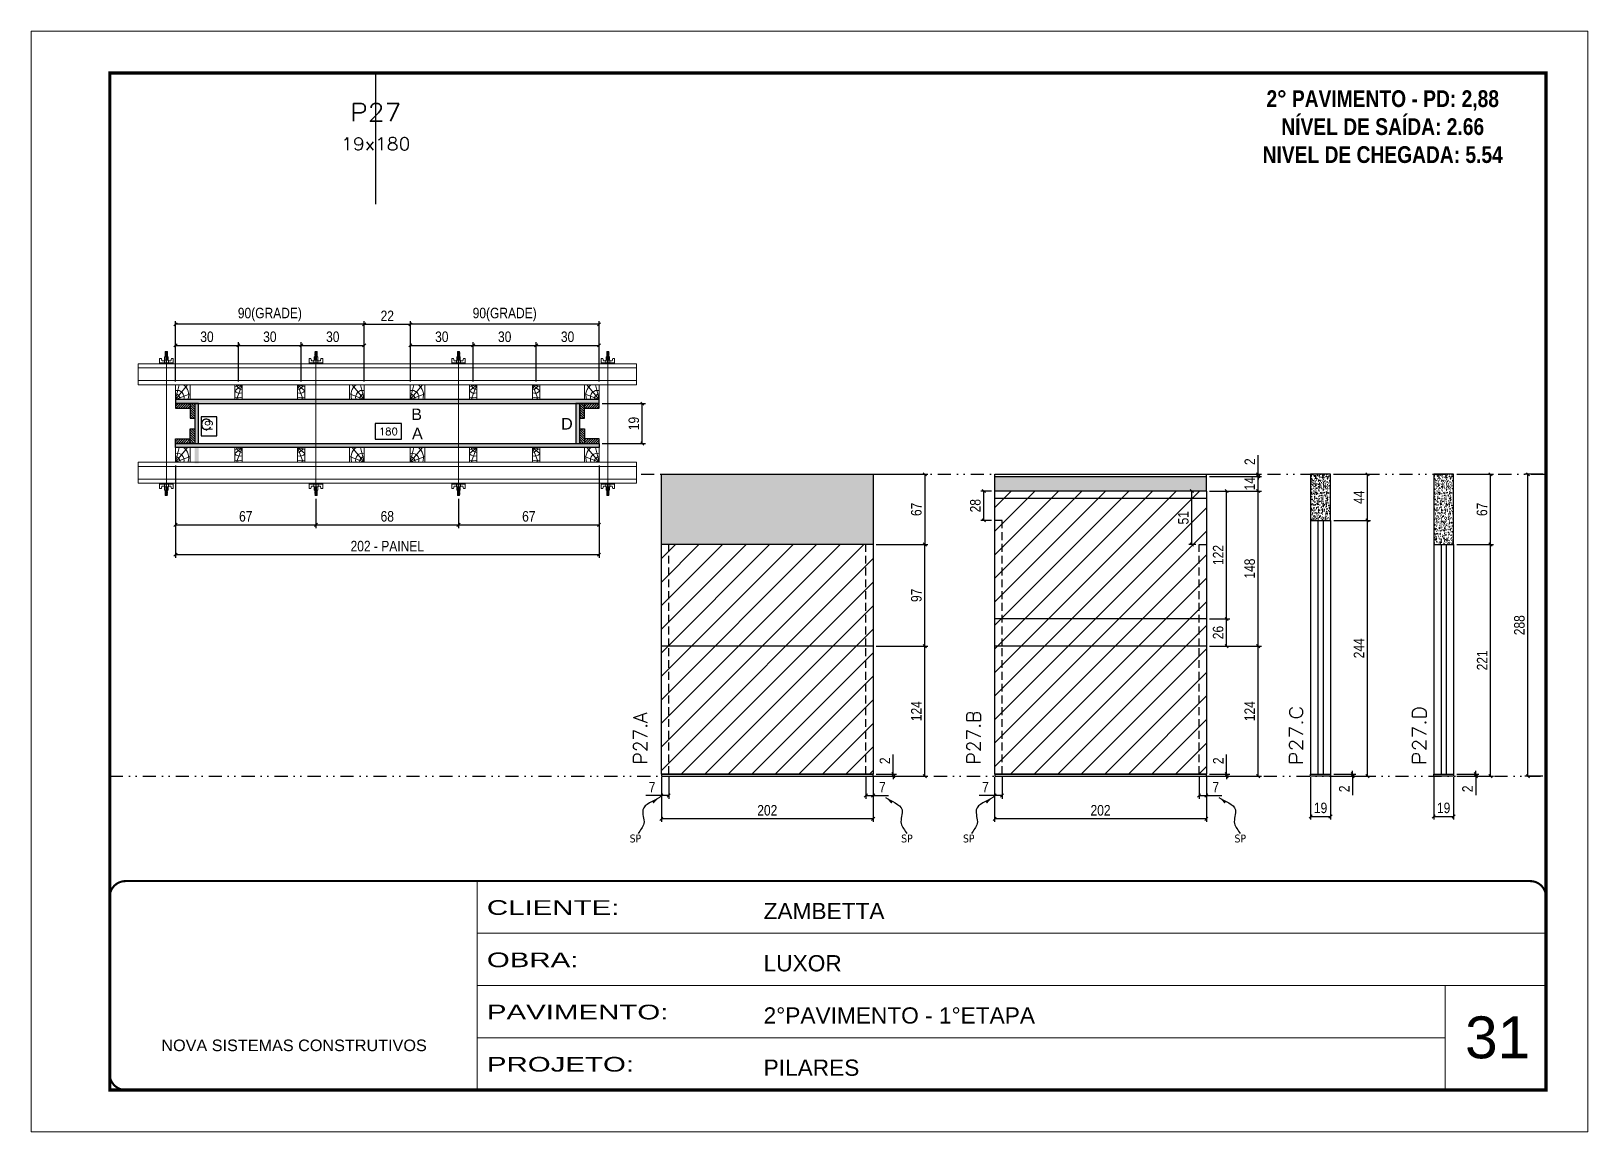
# Model space of a CAD drawing. Extents: x 14400 to 24104, y -21631 to 6985.
# Drawn here: x 17597 to 19082, y -2105 to -1055 of the extents above; entities that cross this region are included whole.
import ezdxf
from ezdxf.enums import TextEntityAlignment as Align

# ---------------------------------------------------------------- set-up
doc = ezdxf.new("R2010")
doc.units = 0
for name, pattern in [('CONTINUO', [0]), ('DASHED', [0.75, 0.5, -0.25]), ('DIVIDE2', [0.625, 0.25, -0.125, 0, -0.125, 0, -0.125]), ('HIDDEN', [0.375, 0.25, -0.125])]:
    doc.linetypes.add(name, pattern=pattern)
for name, color, linetype, lineweight in [('CARIMBO', 255, 'Continuous', 9), ('Folhas', 255, 'Continuous', 9), ('Hachura', 251, 'Continuous', 9), ('Madeira', 126, 'Continuous', 18), ('Perfil Metálico', 224, 'Continuous', 18), ('SARRAFO DE PRESSAO', 251, 'DASHED', 9), ('Texto Seção', 7, 'Continuous', 15)]:
    doc.layers.add(name, color=color, linetype=linetype, lineweight=lineweight)
for name, color, linetype in [('CHAPA', 1, 'Continuous'), ('COTA', 241, 'Continuous'), ('MEIO_PONT', 93, 'Continuous'), ('NOMENCLATURA', 7, 'Continuous'), ('Nível', 160, 'Continuous'), ('Painéis', 200, 'Continuous'), ('SARR_2.2x7', 40, 'Continuous'), ('SARRAFO', 251, 'Continuous'), ('texto', 7, 'Continuous'), ('Texto de Titulo', 7, 'Continuous'), ('Texto Qtd Sarr', 242, 'Continuous'), ('TEXTO_GERAL', 7, 'Continuous')]:
    doc.layers.add(name, color=color, linetype=linetype)
doc.styles.add('ARIAL', font='arial.ttf')
doc.styles.add('COTA TECNICA', font='techl___.ttf', dxfattribs={"height": 10})
doc.styles.add('COTA TECNICA 2X', font='techl___.ttf', dxfattribs={"height": 10})
doc.styles.add('COTA TECNICA-50', font='techl___.ttf', dxfattribs={"height": 10})
doc.styles.add('REGUA-120', font='ROMANS.shx', dxfattribs={"height": 15})
doc.styles.add('ROMANC', font='techb___.ttf', dxfattribs={"height": 2.5})
doc.styles.add('ROMANS', font='romans.shx')
doc.styles.get("Standard").update_dxf_attribs({"font": 'arial.ttf'})
doc.styles.add('Tecnologia', font='')
doc.styles.get('Tecnologia').set_extended_font_data('Forgotten Futurist')
doc.dimstyles.new('COTA PAINEL-50', dxfattribs={"dimtxt": 10, "dimasz": 3, "dimexe": 3, "dimexo": 3, "dimgap": 3, "dimtad": 1, "dimdec": 1, "dimzin": 12, "dimdsep": 46, "dimtxsty": 'COTA TECNICA-50', "dimblk1": 'OBLIQUE', "dimblk2": 'OBLIQUE', "dimsah": 1, "dimcen": 0.9, "dimclrd": 4, "dimclre": 4, "dimclrt": 240, "dimadec": 1, "dimazin": 3, "dimtfac": 1, "dimtdec": 1, "dimtmove": 0, "dimatfit": 3, "dimfxl": 1, "dimtolj": 1, "dimtzin": 12, "dimarcsym": 0})
doc.dimstyles.new('PAINEL', dxfattribs={"dimtxt": 10, "dimasz": 3, "dimexe": 3, "dimexo": 3, "dimgap": 3, "dimtad": 1, "dimdec": 1, "dimzin": 12, "dimdsep": 46, "dimtxsty": 'COTA TECNICA', "dimblk1": 'OBLIQUE', "dimblk2": 'OBLIQUE', "dimsah": 1, "dimcen": 0.9, "dimclrd": 4, "dimclre": 4, "dimclrt": 240, "dimadec": 1, "dimazin": 3, "dimtfac": 1, "dimtdec": 1, "dimtmove": 0, "dimatfit": 3, "dimfxl": 1, "dimtolj": 1, "dimtzin": 12, "dimarcsym": 0})
doc.dimstyles.new('SECAO PILAR', dxfattribs={"dimtxt": 10, "dimasz": 3, "dimexe": 3, "dimexo": 3, "dimgap": 3, "dimtad": 1, "dimdec": 1, "dimlfac": 0.5, "dimzin": 12, "dimdsep": 46, "dimtxsty": 'COTA TECNICA 2X', "dimblk1": 'OBLIQUE', "dimblk2": 'OBLIQUE', "dimsah": 1, "dimcen": 0.9, "dimclrd": 256, "dimclre": 256, "dimclrt": 256, "dimadec": 1, "dimazin": 3, "dimtfac": 1, "dimtdec": 1, "dimtmove": 0, "dimatfit": 3, "dimfxl": 1, "dimtolj": 1, "dimtzin": 12, "dimarcsym": 0})
doc.dimstyles.new('SECÇÃO 2', dxfattribs={"dimtxt": 7, "dimasz": 6, "dimexe": 0.18, "dimexo": 2, "dimgap": -4, "dimtad": 3, "dimdec": 1, "dimlfac": 0.5, "dimzin": 12, "dimdsep": 46, "dimtxsty": 'ROMANS', "dimblk": 'ARCHTICK', "dimcen": 0.09, "dimse1": 1, "dimse2": 1, "dimsd1": 1, "dimsd2": 1, "dimclrd": 180, "dimclre": 5, "dimclrt": 1, "dimadec": 0, "dimazin": 3, "dimtfac": 1, "dimtdec": 1, "dimtofl": 0, "dimtmove": 0, "dimatfit": 3, "dimldrblk": 'ARCHTICK', "dimfxl": 1, "dimtolj": 1, "dimtzin": 0, "dimarcsym": 0})
doc.dimstyles.get("Standard").update_dxf_attribs({"dimtxt": 0.18, "dimasz": 0.18, "dimexe": 0.18, "dimexo": 0.0625, "dimgap": 0.09, "dimtad": 0, "dimtih": 1, "dimtoh": 1, "dimdec": 4, "dimzin": 0, "dimdsep": 46, "dimtxsty": 'Standard', "dimcen": 0.09, "dimadec": 0, "dimazin": 0, "dimtfac": 1, "dimtdec": 4, "dimtofl": 0, "dimtmove": 0, "dimatfit": 3, "dimfxl": 1, "dimtolj": 1, "dimtzin": 0, "dimarcsym": 0})
pattern_1 = [(225, (8610.7295, -24339.967), (1.12253202, -1.12253202), [])]

msp = doc.modelspace()

# ---------------------------------------------------------------- texts
at = {"layer": 'CARIMBO', "style": 'ARIAL'}
msp.add_text('31', height=40, dxfattribs=at).set_placement((18964.83, -2035.15))
at = {"layer": 'NOMENCLATURA', "color": 2, "insert": (18886.29, -1111.71), "char_height": 16, "attachment_point": 2, "style": 'ROMANC'}
msp.add_mtext_dynamic_manual_height_columns('2° PAVIMENTO - PD: 2,88\\PNÍVEL DE SAÍDA: 2.66\\PNIVEL DE CHEGADA: 5.54', width=432.3511, gutter_width=1, heights=[0], dxfattribs=at)
at = {"layer": 'texto', "color": 0, "char_height": 7.5, "attachment_point": 5}
for insert in [(18173.37, -1825.51), (18432.4, -1825.51), (18491.36, -1825.51), (18750.38, -1825.51)]:
    msp.add_mtext('{\\fTahoma|b0|i0|c0|p34;\\C4;SP}', dxfattribs=dict(at, insert=insert))
at = {"layer": 'Texto Seção', "style": 'REGUA-120', "width": 1.1}
for s, p in [('P27.C', (18810.21, -1755.25)), ('P27.D', (18927.63, -1755.25))]:
    msp.add_text(s, height=13, rotation=90, dxfattribs=at).set_placement(p)
at = {"layer": 'Texto Seção', "char_height": 13, "width": 285.3299, "attachment_point": 7, "rotation": 90, "style": 'REGUA-120'}
for s, insert in [('\\pt26;P27.A', (18184.68, -1754.76)), ('\\pt26;P27.B', (18502.66, -1754.76))]:
    msp.add_mtext(s, dxfattribs=dict(at, insert=insert))
at = {"layer": 'TEXTO_GERAL', "style": 'ARIAL'}
for s, p in [('C', (17763.7, -1430.41)), ('B', (17964.67, -1420.81)), ('D', (18108.04, -1429.84)), ('A', (17965.42, -1439.04))]:
    msp.add_text(s, height=11, dxfattribs=at).set_placement(p, align=Align.MIDDLE_CENTER)

# ---------------------------------------------------------------- blocks, each defined once
blk = doc.blocks.new('9999999999')
at = {"color": 30, "linetype": 'CONTINUO'}
for p, q in [((98564.6, 34230.2), (98564.6, 34429.4)), ((98564.6, 34379.6), (99584, 34379.6)), ((98564.6, 34329.8), (99488, 34329.8)), ((99584, 34329.8), (99488, 34329.8)), ((99488, 34329.8), (99488, 34230.2)), ((98564.6, 34280), (99488, 34280))]:
    blk.add_line(p, q, dxfattribs=at)
at = {"color": 30, "linetype": 'CONTINUO', "const_width": 2}
blk.add_lwpolyline([(99584, 34230.2), (99584, 34414.4, 0.414214), (99569, 34429.4), (98229, 34429.4, 0.414214), (98214, 34414.4), (98214, 34245.2, 0.414214), (98229, 34230.2), (99584, 34230.2)], format="xyb", dxfattribs=at)
at = {"layer": 'Folhas'}
blk.add_lwpolyline([(98139, 34190.2), (99624, 34190.2), (99624, 35240.2), (98139, 35240.2)], close=True, dxfattribs=at)
at = {"layer": 'Folhas', "color": 30, "const_width": 3}
blk.add_lwpolyline([(98214, 34230.2), (99584, 34230.2), (99584, 35200.2), (98214, 35200.2)], close=True, dxfattribs=at)
at = {"color": 7, "linetype": 'Continuous', "ltscale": 5, "style": 'ARIAL'}
for s, height, p in [('ZAMBETTA', 15.48, (98837.7, 34393.1)), ('LUXOR', 15.48, (98837.7, 34343.3)), ('2°PAVIMENTO - 1°ETAPA', 15.483, (98837.7, 34293.5)), ('NOVA SISTEMAS CONSTRUTIVOS', 11.059, (98263.2, 34267.2)), ('PILARES', 15.48, (98837.7, 34243.7))]:
    blk.add_text(s, height=height, dxfattribs=at).set_placement(p)
at = {"layer": 'Folhas', "color": 7, "style": 'Tecnologia', "width": 1.5}
for s, p in [('CLIENTE:', (98573.7, 34397.2)), ('OBRA:', (98573.7, 34347.3)), ('PAVIMENTO:', (98573.7, 34297.5)), ('PROJETO:', (98573.7, 34247.7))]:
    blk.add_text(s, height=14, dxfattribs=at).set_placement(p)
blk = doc.blocks.new('*D1304')
at = {"layer": 'COTA', "color": 180, "lineweight": -2, "transparency": 16777216}
for p, q in [((17774.1, -1423.2), (17759.1, -1423.2)), ((17759.1, -1423.2), (17759.1, -1441.2)), ((17774.1, -1441.2), (17774.1, -1423.2)), ((17759.1, -1441.2), (17774.1, -1441.2))]:
    blk.add_line(p, q, dxfattribs=at)
at = {"layer": 'Defpoints', "color": 0, "transparency": 16777216}
for p in [(17774, -1410.6), (17774, -1448.6), (17778.1, -1448.6)]:
    blk.add_point(p, dxfattribs=at)
at = {"layer": 'COTA', "color": 1, "transparency": 16777216, "insert": (17766.6, -1432.2), "char_height": 7, "attachment_point": 5, "rotation": 90, "style": 'ROMANS'}
blk.add_mtext('\\A1;19', dxfattribs=at)
blk = doc.blocks.new('_ArchTick')
at = {"color": 0, "linetype": 'ByBlock', "const_width": 0.15}
blk.add_lwpolyline([(-0.5, -0.5), (0.5, 0.5)], dxfattribs=at)
blk = doc.blocks.new('*D1305')
at = {"layer": 'COTA', "color": 180, "lineweight": -2, "transparency": 16777216}
for p, q in [((17950.2, -1429.6), (17925.2, -1429.6)), ((17925.2, -1429.6), (17925.2, -1444.6)), ((17950.2, -1444.6), (17950.2, -1429.6)), ((17925.2, -1444.6), (17950.2, -1444.6))]:
    blk.add_line(p, q, dxfattribs=at)
at = {"layer": 'Defpoints', "color": 0, "transparency": 16777216}
for p in [(17756.7, -1448.6), (18116.7, -1448.6), (18116.7, -1448.6)]:
    blk.add_point(p, dxfattribs=at)
at = {"layer": 'COTA', "color": 1, "transparency": 16777216, "insert": (17937.7, -1437.1), "char_height": 7, "attachment_point": 5, "style": 'ROMANS'}
blk.add_mtext('\\A1;180', dxfattribs=at)
blk = doc.blocks.new('_Oblique')
at = {"color": 0, "linetype": 'ByBlock', "lineweight": -2}
blk.add_line((-0.5, -0.5), (0.5, 0.5), dxfattribs=at)
blk = doc.blocks.new('*D1306')
at = {"layer": 'COTA', "lineweight": -2, "transparency": 16777216}
for p, q in [((17734.7, -1469.5), (17734.7, -1557.7)), ((18138.7, -1469.5), (18138.7, -1557.7)), ((17734.7, -1554.7), (18138.7, -1554.7))]:
    blk.add_line(p, q, dxfattribs=at)
at = {"layer": 'Defpoints', "color": 0, "transparency": 16777216}
for p in [(17734.7, -1466.5), (18138.7, -1466.5), (18138.7, -1554.7)]:
    blk.add_point(p, dxfattribs=at)
at = {"layer": 'COTA', "lineweight": -2, "transparency": 16777216, "xscale": 3, "yscale": 3, "zscale": 3, "rotation": 180}
blk.add_blockref('_Oblique', (17734.7, -1554.7), dxfattribs=at)
at = {"layer": 'COTA', "lineweight": -2, "transparency": 16777216, "xscale": 3, "yscale": 3, "zscale": 3}
blk.add_blockref('_Oblique', (18138.7, -1554.7), dxfattribs=at)
at = {"layer": 'COTA', "transparency": 16777216, "insert": (17936.7, -1546.6), "char_height": 10, "attachment_point": 5, "style": 'COTA TECNICA 2X'}
blk.add_mtext('\\A1;202 - PAINEL', dxfattribs=at)
blk = doc.blocks.new('*D1307')
at = {"layer": 'COTA', "lineweight": -2, "transparency": 16777216}
for p, q in [((17734.7, -1469.6), (17734.7, -1529.3)), ((17868.7, -1501.3), (17868.7, -1529.3)), ((17734.7, -1526.3), (17868.7, -1526.3))]:
    blk.add_line(p, q, dxfattribs=at)
at = {"layer": 'Defpoints', "color": 0, "transparency": 16777216}
for p in [(17734.7, -1466.6), (17868.7, -1498.3), (17868.7, -1526.3)]:
    blk.add_point(p, dxfattribs=at)
at = {"layer": 'COTA', "lineweight": -2, "transparency": 16777216, "xscale": 3, "yscale": 3, "zscale": 3, "rotation": 180}
blk.add_blockref('_Oblique', (17734.7, -1526.3), dxfattribs=at)
at = {"layer": 'COTA', "lineweight": -2, "transparency": 16777216, "xscale": 3, "yscale": 3, "zscale": 3}
blk.add_blockref('_Oblique', (17868.7, -1526.3), dxfattribs=at)
at = {"layer": 'COTA', "transparency": 16777216, "insert": (17801.7, -1518.2), "char_height": 10, "attachment_point": 5, "style": 'COTA TECNICA 2X'}
blk.add_mtext('\\A1;67', dxfattribs=at)
blk = doc.blocks.new('*D1308')
at = {"layer": 'COTA', "lineweight": -2, "transparency": 16777216}
for p, q in [((18138.7, -1469.6), (18138.7, -1529.3)), ((18004.7, -1501.3), (18004.7, -1529.3)), ((18004.7, -1526.3), (18138.7, -1526.3))]:
    blk.add_line(p, q, dxfattribs=at)
at = {"layer": 'Defpoints', "color": 0, "transparency": 16777216}
for p in [(18138.7, -1466.6), (18004.7, -1498.3), (18138.7, -1526.3)]:
    blk.add_point(p, dxfattribs=at)
at = {"layer": 'COTA', "lineweight": -2, "transparency": 16777216, "xscale": 3, "yscale": 3, "zscale": 3, "rotation": 180}
blk.add_blockref('_Oblique', (18004.7, -1526.3), dxfattribs=at)
at = {"layer": 'COTA', "lineweight": -2, "transparency": 16777216, "xscale": 3, "yscale": 3, "zscale": 3}
blk.add_blockref('_Oblique', (18138.7, -1526.3), dxfattribs=at)
at = {"layer": 'COTA', "transparency": 16777216, "insert": (18071.7, -1518.2), "char_height": 10, "attachment_point": 5, "style": 'COTA TECNICA 2X'}
blk.add_mtext('\\A1;67', dxfattribs=at)
blk = doc.blocks.new('C')
at = {"layer": 'Hachura', "color": 0}
for p, q in [((0, 3.22), (0, -3.22)), ((0.45, 3.22), (0, 3.22)), ((0.46, 3.16), (0, 3.16)), ((0.46, 3.05), (0, 3.05)), ((0.46, 2.88), (0, 2.88)), ((0, 2.75), (0, -1.16)), ((0.46, 2.65), (0, 2.65)), ((0.46, 2.23), (0, 2.23)), ((0.46, 1.51), (0, 1.51)), ((0.39, 0.49), (0.17, 0.49)), ((0.45, -3.23), (0.45, 3.22)), ((0.45, 3.22), (2.58, 3.22)), ((1.74, 0.97), (0.45, 0.97)), ((1.45, 0.1), (0.45, 0.1)), ((1.35, 1.94), (1.35, 0.96)), ((2.58, 2.39), (1.47, 2.09)), ((1.74, -0.97), (1.74, 0.97)), ((1.74, 0.97), (1.74, 0.84)), ((1.74, 0.97), (1.74, 0.84)), ((1.74, 0.84), (3.35, 0.84)), ((3.35, 0.45), (1.74, 0.45)), ((2.58, 3.22), (2.58, 2.39)), ((3.32, 0.84), (3.32, -0.84)), ((3.35, 0.84), (3.35, -0.84)), ((3.68, 0.45), (3.35, 0.45)), ((3.84, -0.52), (3.35, 0.45)), ((3.35, 0.06), (3.67, -0.57)), ((3.68, 0.45), (4.16, -0.52)), ((3.72, 0.5), (4.25, -0.57)), ((4.37, -0.55), (3.83, 0.53)), ((4.15, 0.45), (3.93, 0.45)), ((4.42, -0.52), (3.93, 0.45)), ((4.15, 0.45), (4.26, 0.45)), ((4.26, 0.45), (4.74, -0.52)), ((4.3, 0.5), (4.83, -0.57)), ((4.95, -0.55), (4.41, 0.53)), ((4.51, 0.45), (4.84, 0.45)), ((5, -0.52), (4.51, 0.45)), ((4.84, 0.45), (5.32, -0.52)), ((4.88, 0.5), (5.41, -0.57)), ((5.53, -0.55), (4.99, 0.53)), ((5.58, -0.52), (5.09, 0.45)), ((5.42, 0.45), (5.09, 0.45)), ((5.58, -0.52), (5.09, 0.45)), ((5.42, 0.45), (5.74, -0.19)), ((5.46, 0.5), (5.74, -0.07)), ((5.74, 0.19), (5.57, 0.53)), ((5.74, 0.32), (5.68, 0.45)), ((5.68, 0.45), (5.74, 0.45)), ((5.74, 0.45), (5.9, 0.29)), ((5.74, 0.45), (5.74, -0.52)), ((5.9, -0.36), (5.9, 0.29)), ((0.45, 0), (0, 0)), ((0.46, -1.52), (0, -1.52)), ((0.46, -2.23), (0, -2.23)), ((0.46, -2.65), (0, -2.65)), ((0.46, -2.88), (0, -2.88)), ((0.46, -3.05), (0, -3.05)), ((0.46, -3.16), (0, -3.16)), ((0, -3.22), (2.57, -3.22)), ((0.08, -0.48), (0.29, -0.48)), ((0.29, -0.48), (0.4, -0.48)), ((0.45, 0), (0.45, -0.97)), ((0.45, -0.16), (1.45, -0.16)), ((0.45, -0.65), (0.45, -0.32)), ((0.45, -3.23), (0.45, -0.65)), ((0.45, -0.97), (1.74, -0.97)), ((1.35, -1.94), (1.35, -0.97)), ((2.58, -2.39), (1.47, -2.1)), ((3.35, -0.32), (1.74, -0.32)), ((3.35, -0.84), (1.74, -0.84)), ((2.58, -3.23), (2.58, -2.39)), ((3.35, -0.07), (3.58, -0.52)), ((3.35, -0.52), (3.58, -0.52)), ((3.84, -0.52), (4.16, -0.52)), ((4.42, -0.52), (4.74, -0.52)), ((4.63, -0.52), (4.74, -0.52)), ((5, -0.52), (5.32, -0.52)), ((5.58, -0.52), (5.74, -0.52)), ((5.74, -0.52), (5.9, -0.36)), ((5.74, -0.52), (5.74, -0.52))]:
    blk.add_line(p, q, dxfattribs=at)
for centre, radius, start, end in [((1.52, 1.94), 0.161, 104.74356, 180), ((1.44, -0.03), 0.129, 272.69497, 87.30503), ((3.81, 0.39), 0.143, 25.56881, 154.43119), ((4.39, 0.39), 0.143, 25.56881, 154.43119), ((4.97, 0.39), 0.143, 25.56881, 154.43119), ((5.55, 0.39), 0.143, 25.56881, 154.43119), ((0.17, -0.37), 0.174, 221.74404, 317.85924), ((1.52, -1.94), 0.161, 180, 255.25644), ((3.71, -0.4), 0.174, 222.14076, 318.25596), ((4.29, -0.4), 0.174, 222.14076, 318.25596), ((4.87, -0.4), 0.174, 222.14076, 318.25596), ((5.45, -0.4), 0.174, 222.14076, 318.25596), ((5.61, -0.4), 0.174, 317.85924, 318.25596)]:
    blk.add_arc(centre, radius, start, end, dxfattribs=at)
blk = doc.blocks.new('*D1309')
at = {"layer": 'COTA', "lineweight": -2, "transparency": 16777216}
for p, q in [((17868.7, -1501.3), (17868.7, -1529.3)), ((18004.7, -1501.3), (18004.7, -1529.3)), ((17868.7, -1526.3), (18004.7, -1526.3))]:
    blk.add_line(p, q, dxfattribs=at)
at = {"layer": 'Defpoints', "color": 0, "transparency": 16777216}
for p in [(17868.7, -1498.3), (18004.7, -1498.3), (18004.7, -1526.3)]:
    blk.add_point(p, dxfattribs=at)
at = {"layer": 'COTA', "lineweight": -2, "transparency": 16777216, "xscale": 3, "yscale": 3, "zscale": 3, "rotation": 180}
blk.add_blockref('_Oblique', (17868.7, -1526.3), dxfattribs=at)
at = {"layer": 'COTA', "lineweight": -2, "transparency": 16777216, "xscale": 3, "yscale": 3, "zscale": 3}
blk.add_blockref('_Oblique', (18004.7, -1526.3), dxfattribs=at)
at = {"layer": 'COTA', "transparency": 16777216, "insert": (17936.7, -1518.2), "char_height": 10, "attachment_point": 5, "style": 'COTA TECNICA 2X'}
blk.add_mtext('\\A1;68', dxfattribs=at)
blk = doc.blocks.new('*D1310')
at = {"layer": 'COTA', "lineweight": -2, "transparency": 16777216}
for p, q in [((17958.7, -1389.6), (17958.7, -1352.1)), ((17958.7, -1355.1), (18018.7, -1355.1)), ((18018.7, -1389.6), (18018.7, -1352.1))]:
    blk.add_line(p, q, dxfattribs=at)
at = {"layer": 'Defpoints', "color": 0, "transparency": 16777216}
for p in [(18018.7, -1355.1), (17958.7, -1392.6), (18018.7, -1392.6)]:
    blk.add_point(p, dxfattribs=at)
at = {"layer": 'COTA', "lineweight": -2, "transparency": 16777216, "xscale": 3, "yscale": 3, "zscale": 3, "rotation": 180}
blk.add_blockref('_Oblique', (17958.7, -1355.1), dxfattribs=at)
at = {"layer": 'COTA', "lineweight": -2, "transparency": 16777216, "xscale": 3, "yscale": 3, "zscale": 3}
blk.add_blockref('_Oblique', (18018.7, -1355.1), dxfattribs=at)
at = {"layer": 'COTA', "transparency": 16777216, "insert": (17988.7, -1346.9), "char_height": 10, "attachment_point": 5, "style": 'COTA TECNICA 2X'}
blk.add_mtext('\\A1;30', dxfattribs=at)
blk = doc.blocks.new('*D1311')
at = {"layer": 'COTA', "lineweight": -2, "transparency": 16777216}
for p, q in [((18018.7, -1389.6), (18018.7, -1352.1)), ((18018.7, -1355.1), (18078.7, -1355.1)), ((18078.7, -1389.6), (18078.7, -1352.1))]:
    blk.add_line(p, q, dxfattribs=at)
at = {"layer": 'Defpoints', "color": 0, "transparency": 16777216}
for p in [(18078.7, -1355.1), (18018.7, -1392.6), (18078.7, -1392.6)]:
    blk.add_point(p, dxfattribs=at)
at = {"layer": 'COTA', "lineweight": -2, "transparency": 16777216, "xscale": 3, "yscale": 3, "zscale": 3, "rotation": 180}
blk.add_blockref('_Oblique', (18018.7, -1355.1), dxfattribs=at)
at = {"layer": 'COTA', "lineweight": -2, "transparency": 16777216, "xscale": 3, "yscale": 3, "zscale": 3}
blk.add_blockref('_Oblique', (18078.7, -1355.1), dxfattribs=at)
at = {"layer": 'COTA', "transparency": 16777216, "insert": (18048.7, -1346.9), "char_height": 10, "attachment_point": 5, "style": 'COTA TECNICA 2X'}
blk.add_mtext('\\A1;30', dxfattribs=at)
blk = doc.blocks.new('*D1312')
at = {"layer": 'COTA', "lineweight": -2, "transparency": 16777216}
for p, q in [((18078.7, -1389.6), (18078.7, -1352.1)), ((18078.7, -1355.1), (18138.7, -1355.1)), ((18138.7, -1389.6), (18138.7, -1352.1))]:
    blk.add_line(p, q, dxfattribs=at)
at = {"layer": 'Defpoints', "color": 0, "transparency": 16777216}
for p in [(18138.7, -1355.1), (18078.7, -1392.6), (18138.7, -1392.6)]:
    blk.add_point(p, dxfattribs=at)
at = {"layer": 'COTA', "lineweight": -2, "transparency": 16777216, "xscale": 3, "yscale": 3, "zscale": 3, "rotation": 180}
blk.add_blockref('_Oblique', (18078.7, -1355.1), dxfattribs=at)
at = {"layer": 'COTA', "lineweight": -2, "transparency": 16777216, "xscale": 3, "yscale": 3, "zscale": 3}
blk.add_blockref('_Oblique', (18138.7, -1355.1), dxfattribs=at)
at = {"layer": 'COTA', "transparency": 16777216, "insert": (18108.7, -1346.9), "char_height": 10, "attachment_point": 5, "style": 'COTA TECNICA 2X'}
blk.add_mtext('\\A1;30', dxfattribs=at)
blk = doc.blocks.new('*D1313')
at = {"layer": 'COTA', "lineweight": -2, "transparency": 16777216}
for p, q in [((17958.7, -1389.6), (17958.7, -1331.9)), ((18138.7, -1334.9), (17958.7, -1334.9)), ((18138.7, -1389.6), (18138.7, -1331.9))]:
    blk.add_line(p, q, dxfattribs=at)
at = {"layer": 'Defpoints', "color": 0, "transparency": 16777216}
for p in [(17958.7, -1334.9), (17958.7, -1392.6), (18138.7, -1392.6)]:
    blk.add_point(p, dxfattribs=at)
at = {"layer": 'COTA', "lineweight": -2, "transparency": 16777216, "xscale": 3, "yscale": 3, "zscale": 3, "rotation": 180}
blk.add_blockref('_Oblique', (17958.7, -1334.9), dxfattribs=at)
at = {"layer": 'COTA', "lineweight": -2, "transparency": 16777216, "xscale": 3, "yscale": 3, "zscale": 3}
blk.add_blockref('_Oblique', (18138.7, -1334.9), dxfattribs=at)
at = {"layer": 'COTA', "transparency": 16777216, "insert": (18048.7, -1325.7), "char_height": 10, "attachment_point": 5, "style": 'COTA TECNICA 2X'}
blk.add_mtext('\\A1;90(GRADE)', dxfattribs=at)
blk = doc.blocks.new('*D1314')
at = {"layer": 'COTA', "lineweight": -2, "transparency": 16777216}
for p, q in [((18141.7, -1410.6), (18183, -1410.6)), ((18180, -1448.6), (18180, -1410.6)), ((18141.7, -1448.6), (18183, -1448.6))]:
    blk.add_line(p, q, dxfattribs=at)
at = {"layer": 'Defpoints', "color": 0, "transparency": 16777216}
for p in [(18138.7, -1410.6), (18180, -1410.6), (18138.7, -1448.6)]:
    blk.add_point(p, dxfattribs=at)
at = {"layer": 'COTA', "lineweight": -2, "transparency": 16777216, "xscale": 3, "yscale": 3, "zscale": 3}
for p, rotation in [((18180, -1410.6), 90), ((18180, -1448.6), 270)]:
    blk.add_blockref('_Oblique', p, dxfattribs=dict(at, rotation=rotation))
at = {"layer": 'COTA', "transparency": 16777216, "insert": (18171.9, -1429.6), "char_height": 10, "attachment_point": 5, "rotation": 90, "style": 'COTA TECNICA 2X'}
blk.add_mtext('\\A1;19', dxfattribs=at)
blk = doc.blocks.new('PONTALETE')
at = {"layer": 'Madeira'}
for q in [(2.71, 7), (7, 5.76), (7, 1.74)]:
    blk.add_line((0, 0), q, dxfattribs=at)
blk.add_lwpolyline([(0, 0), (7, 0), (7, 7), (0, 7)], close=True, dxfattribs=at)
for centre, radius, start, end in [((2.04, 0.06), 6.23, 37.28179, 109.09128), ((1.09, 0.9), 3.19, 343.60304, 109.98471), ((-0.21, -0.78), 3.09, 14.63219, 86.0383)]:
    blk.add_arc(centre, radius, start, end, dxfattribs=at)
blk = doc.blocks.new('MEIO PONTALETE')
at = {"layer": 'Madeira'}
for q in [(2.71, 7), (3.5, 2.88), (3.5, 0.87)]:
    blk.add_line((0, 0), q, dxfattribs=at)
blk.add_lwpolyline([(0, 0), (3.5, 0), (3.5, 7), (0, 7)], close=True, dxfattribs=at)
for centre, radius, start, end in [((2.04, 0.06), 6.23, 76.44987, 109.09128), ((1.09, 0.9), 3.19, 40.90626, 109.98471), ((-0.21, -0.78), 3.09, 14.63219, 86.0383)]:
    blk.add_arc(centre, radius, start, end, dxfattribs=at)
blk = doc.blocks.new('*D1315')
at = {"layer": 'COTA', "lineweight": -2, "transparency": 16777216}
for p, q in [((17734.7, -1389.6), (17734.7, -1352.1)), ((17734.7, -1355.1), (17794.7, -1355.1)), ((17794.7, -1389.6), (17794.7, -1352.1))]:
    blk.add_line(p, q, dxfattribs=at)
at = {"layer": 'Defpoints', "color": 0, "transparency": 16777216}
for p in [(17794.7, -1355.1), (17734.7, -1392.6), (17794.7, -1392.6)]:
    blk.add_point(p, dxfattribs=at)
at = {"layer": 'COTA', "lineweight": -2, "transparency": 16777216, "xscale": 3, "yscale": 3, "zscale": 3, "rotation": 180}
blk.add_blockref('_Oblique', (17734.7, -1355.1), dxfattribs=at)
at = {"layer": 'COTA', "lineweight": -2, "transparency": 16777216, "xscale": 3, "yscale": 3, "zscale": 3}
blk.add_blockref('_Oblique', (17794.7, -1355.1), dxfattribs=at)
at = {"layer": 'COTA', "transparency": 16777216, "insert": (17764.7, -1346.9), "char_height": 10, "attachment_point": 5, "style": 'COTA TECNICA 2X'}
blk.add_mtext('\\A1;30', dxfattribs=at)
blk = doc.blocks.new('*D1316')
at = {"layer": 'COTA', "lineweight": -2, "transparency": 16777216}
for p, q in [((17794.7, -1389.6), (17794.7, -1352.1)), ((17794.7, -1355.1), (17854.7, -1355.1)), ((17854.7, -1389.6), (17854.7, -1352.1))]:
    blk.add_line(p, q, dxfattribs=at)
at = {"layer": 'Defpoints', "color": 0, "transparency": 16777216}
for p in [(17854.7, -1355.1), (17794.7, -1392.6), (17854.7, -1392.6)]:
    blk.add_point(p, dxfattribs=at)
at = {"layer": 'COTA', "lineweight": -2, "transparency": 16777216, "xscale": 3, "yscale": 3, "zscale": 3, "rotation": 180}
blk.add_blockref('_Oblique', (17794.7, -1355.1), dxfattribs=at)
at = {"layer": 'COTA', "lineweight": -2, "transparency": 16777216, "xscale": 3, "yscale": 3, "zscale": 3}
blk.add_blockref('_Oblique', (17854.7, -1355.1), dxfattribs=at)
at = {"layer": 'COTA', "transparency": 16777216, "insert": (17824.7, -1346.9), "char_height": 10, "attachment_point": 5, "style": 'COTA TECNICA 2X'}
blk.add_mtext('\\A1;30', dxfattribs=at)
blk = doc.blocks.new('*D1317')
at = {"layer": 'COTA', "lineweight": -2, "transparency": 16777216}
for p, q in [((17854.7, -1389.6), (17854.7, -1352.1)), ((17854.7, -1355.1), (17914.7, -1355.1)), ((17914.7, -1389.6), (17914.7, -1352.1))]:
    blk.add_line(p, q, dxfattribs=at)
at = {"layer": 'Defpoints', "color": 0, "transparency": 16777216}
for p in [(17914.7, -1355.1), (17854.7, -1392.6), (17914.7, -1392.6)]:
    blk.add_point(p, dxfattribs=at)
at = {"layer": 'COTA', "lineweight": -2, "transparency": 16777216, "xscale": 3, "yscale": 3, "zscale": 3, "rotation": 180}
blk.add_blockref('_Oblique', (17854.7, -1355.1), dxfattribs=at)
at = {"layer": 'COTA', "lineweight": -2, "transparency": 16777216, "xscale": 3, "yscale": 3, "zscale": 3}
blk.add_blockref('_Oblique', (17914.7, -1355.1), dxfattribs=at)
at = {"layer": 'COTA', "transparency": 16777216, "insert": (17884.7, -1346.9), "char_height": 10, "attachment_point": 5, "style": 'COTA TECNICA 2X'}
blk.add_mtext('\\A1;30', dxfattribs=at)
blk = doc.blocks.new('*D1318')
at = {"layer": 'COTA', "lineweight": -2, "transparency": 16777216}
for p, q in [((17734.7, -1389.6), (17734.7, -1331.9)), ((17914.7, -1334.9), (17734.7, -1334.9)), ((17914.7, -1389.6), (17914.7, -1331.9))]:
    blk.add_line(p, q, dxfattribs=at)
at = {"layer": 'Defpoints', "color": 0, "transparency": 16777216}
for p in [(17734.7, -1334.9), (17734.7, -1392.6), (17914.7, -1392.6)]:
    blk.add_point(p, dxfattribs=at)
at = {"layer": 'COTA', "lineweight": -2, "transparency": 16777216, "xscale": 3, "yscale": 3, "zscale": 3, "rotation": 180}
blk.add_blockref('_Oblique', (17734.7, -1334.9), dxfattribs=at)
at = {"layer": 'COTA', "lineweight": -2, "transparency": 16777216, "xscale": 3, "yscale": 3, "zscale": 3}
blk.add_blockref('_Oblique', (17914.7, -1334.9), dxfattribs=at)
at = {"layer": 'COTA', "transparency": 16777216, "insert": (17824.7, -1325.7), "char_height": 10, "attachment_point": 5, "style": 'COTA TECNICA 2X'}
blk.add_mtext('\\A1;90(GRADE)', dxfattribs=at)
blk = doc.blocks.new('*D1319')
at = {"layer": 'COTA', "lineweight": -2, "transparency": 16777216}
for p, q in [((17914.7, -1389.6), (17914.7, -1331.9)), ((17914.7, -1334.9), (17958.7, -1334.9)), ((17958.7, -1389.6), (17958.7, -1331.9))]:
    blk.add_line(p, q, dxfattribs=at)
at = {"layer": 'Defpoints', "color": 0, "transparency": 16777216}
for p in [(17958.7, -1334.9), (17914.7, -1392.6), (17958.7, -1392.6)]:
    blk.add_point(p, dxfattribs=at)
at = {"layer": 'COTA', "lineweight": -2, "transparency": 16777216, "xscale": 3, "yscale": 3, "zscale": 3, "rotation": 180}
blk.add_blockref('_Oblique', (17914.7, -1334.9), dxfattribs=at)
at = {"layer": 'COTA', "lineweight": -2, "transparency": 16777216, "xscale": 3, "yscale": 3, "zscale": 3}
blk.add_blockref('_Oblique', (17958.7, -1334.9), dxfattribs=at)
at = {"layer": 'COTA', "transparency": 16777216, "insert": (17936.7, -1326.9), "char_height": 10, "attachment_point": 5, "style": 'COTA TECNICA 2X'}
blk.add_mtext('\\A1;22', dxfattribs=at)
blk = doc.blocks.new('titulo1')
at = {"layer": 'Defpoints', "color": 252, "linetype": 'HIDDEN', "ltscale": 2}
blk.add_line((0, 0), (0, 125), dxfattribs=at)
at = {"layer": 'Defpoints', "style": 'ROMANS', "oblique": 15}
blk.add_attdef('FOLHA', text='', height=10, dxfattribs=at).set_placement((0, 15.6), align=Align.MIDDLE_CENTER)
at = {"layer": 'Texto Qtd Sarr', "color": 3, "style": 'ROMANS', "oblique": 15}
for tag, height, p in [('TITULO', 17, (0, 71.4)), ('SEÇÃO', 12, (0, 41.5))]:
    blk.add_attdef(tag, text='', height=height, dxfattribs=at).set_placement(p, align=Align.MIDDLE_CENTER)
blk = doc.blocks.new('*D1320')
at = {"layer": 'COTA', "color": 4, "lineweight": -2, "transparency": 16777216}
for p, q in [((18198.2, -1767), (18198.2, -1809.7)), ((18400.2, -1767), (18400.2, -1809.7)), ((18400.2, -1806.7), (18198.2, -1806.7))]:
    blk.add_line(p, q, dxfattribs=at)
at = {"layer": 'Defpoints', "color": 0, "transparency": 16777216}
for p in [(18198.2, -1764), (18400.2, -1764), (18198.2, -1806.7)]:
    blk.add_point(p, dxfattribs=at)
at = {"layer": 'COTA', "color": 4, "lineweight": -2, "transparency": 16777216, "xscale": 3, "yscale": 3, "zscale": 3, "rotation": 180}
blk.add_blockref('_Oblique', (18198.2, -1806.7), dxfattribs=at)
at = {"layer": 'COTA', "color": 4, "lineweight": -2, "transparency": 16777216, "xscale": 3, "yscale": 3, "zscale": 3}
blk.add_blockref('_Oblique', (18400.2, -1806.7), dxfattribs=at)
at = {"layer": 'COTA', "color": 240, "transparency": 16777216, "insert": (18299.2, -1798.6), "char_height": 10, "attachment_point": 5, "style": 'COTA TECNICA'}
blk.add_mtext('\\A1;202', dxfattribs=at)
blk = doc.blocks.new('*D1321')
at = {"layer": 'COTA', "color": 4, "lineweight": -2, "transparency": 16777216}
for p, q in [((18393.2, -1767), (18393.2, -1787.5)), ((18400.2, -1769), (18400.2, -1787.5)), ((18393.2, -1784.5), (18400.2, -1784.5)), ((18400.2, -1784.5), (18414.9, -1784.5))]:
    blk.add_line(p, q, dxfattribs=at)
at = {"layer": 'Defpoints', "color": 0, "transparency": 16777216}
for p in [(18393.2, -1764), (18400.2, -1766), (18400.2, -1784.5)]:
    blk.add_point(p, dxfattribs=at)
at = {"layer": 'COTA', "color": 4, "lineweight": -2, "transparency": 16777216, "xscale": 3, "yscale": 3, "zscale": 3, "rotation": 180}
blk.add_blockref('_Oblique', (18393.2, -1784.5), dxfattribs=at)
at = {"layer": 'COTA', "color": 4, "lineweight": -2, "transparency": 16777216, "xscale": 3, "yscale": 3, "zscale": 3}
blk.add_blockref('_Oblique', (18400.2, -1784.5), dxfattribs=at)
at = {"layer": 'COTA', "color": 240, "transparency": 16777216, "insert": (18409, -1776.5), "char_height": 10, "attachment_point": 5, "style": 'COTA TECNICA-50'}
blk.add_mtext('\\A1;7', dxfattribs=at)
blk = doc.blocks.new('*D1322')
at = {"layer": 'COTA', "color": 4, "lineweight": -2, "transparency": 16777216}
for p, q in [((18205.2, -1767), (18205.2, -1787.5)), ((18198.2, -1769), (18198.2, -1787.5)), ((18198.2, -1784.5), (18183.4, -1784.5)), ((18205.2, -1784.5), (18198.2, -1784.5))]:
    blk.add_line(p, q, dxfattribs=at)
at = {"layer": 'Defpoints', "color": 0, "transparency": 16777216}
for p in [(18198.2, -1766), (18205.2, -1764), (18198.2, -1784.5)]:
    blk.add_point(p, dxfattribs=at)
at = {"layer": 'COTA', "color": 4, "lineweight": -2, "transparency": 16777216, "xscale": 3, "yscale": 3, "zscale": 3, "rotation": 180}
blk.add_blockref('_Oblique', (18198.2, -1784.5), dxfattribs=at)
at = {"layer": 'COTA', "color": 4, "lineweight": -2, "transparency": 16777216, "xscale": 3, "yscale": 3, "zscale": 3}
blk.add_blockref('_Oblique', (18205.2, -1784.5), dxfattribs=at)
at = {"layer": 'COTA', "color": 240, "transparency": 16777216, "insert": (18189.3, -1776.5), "char_height": 10, "attachment_point": 5, "style": 'COTA TECNICA-50'}
blk.add_mtext('\\A1;7', dxfattribs=at)
blk = doc.blocks.new('*D1324')
at = {"layer": 'COTA', "color": 4, "linetype": 'ByBlock', "lineweight": -2, "transparency": 16777216}
for p, q in [((18403.2, -1642), (18452.5, -1642)), ((18449.5, -1766), (18449.5, -1642)), ((18403.2, -1766), (18452.5, -1766))]:
    blk.add_line(p, q, dxfattribs=at)
at = {"layer": 'Defpoints', "color": 0, "linetype": 'ByBlock', "transparency": 16777216}
for p in [(18400.2, -1642), (18449.5, -1642), (18400.2, -1766)]:
    blk.add_point(p, dxfattribs=at)
at = {"layer": 'COTA', "color": 4, "linetype": 'ByBlock', "lineweight": -2, "transparency": 16777216, "xscale": 3, "yscale": 3, "zscale": 3}
for p, rotation in [((18449.5, -1642), 90), ((18449.5, -1766), 270)]:
    blk.add_blockref('_Oblique', p, dxfattribs=dict(at, rotation=rotation))
at = {"layer": 'COTA', "color": 240, "linetype": 'ByBlock', "transparency": 16777216, "insert": (18441.4, -1704), "char_height": 10, "attachment_point": 5, "rotation": 90, "style": 'COTA TECNICA'}
blk.add_mtext('\\A1;124', dxfattribs=at)
blk = doc.blocks.new('*D1323')
at = {"layer": 'COTA', "color": 4, "lineweight": -2, "transparency": 16777216}
for p, q in [((18419.4, -1764), (18419.4, -1745.2)), ((18403.2, -1764), (18422.4, -1764)), ((18403.2, -1766), (18422.4, -1766)), ((18419.4, -1766), (18419.4, -1764)), ((18419.4, -1766), (18419.4, -1769))]:
    blk.add_line(p, q, dxfattribs=at)
at = {"layer": 'Defpoints', "color": 0, "transparency": 16777216}
for p in [(18400.2, -1764), (18400.2, -1766), (18419.4, -1766)]:
    blk.add_point(p, dxfattribs=at)
at = {"layer": 'COTA', "color": 4, "lineweight": -2, "transparency": 16777216, "xscale": 3, "yscale": 3, "zscale": 3}
for p, rotation in [((18419.4, -1764), 270), ((18419.4, -1766), 90)]:
    blk.add_blockref('_Oblique', p, dxfattribs=dict(at, rotation=rotation))
at = {"layer": 'COTA', "color": 240, "transparency": 16777216, "insert": (18411.4, -1751.3), "char_height": 10, "attachment_point": 5, "rotation": 90, "style": 'COTA TECNICA-50'}
blk.add_mtext('\\A1;2', dxfattribs=at)
blk = doc.blocks.new('*D1325')
at = {"layer": 'COTA', "color": 4, "linetype": 'ByBlock', "lineweight": -2, "transparency": 16777216}
for p, q in [((18403.2, -1642), (18452.5, -1642)), ((18449.5, -1766), (18449.5, -1642)), ((18403.2, -1766), (18452.5, -1766))]:
    blk.add_line(p, q, dxfattribs=at)
at = {"layer": 'Defpoints', "color": 0, "linetype": 'ByBlock', "transparency": 16777216}
for p in [(18400.2, -1642), (18449.5, -1642), (18400.2, -1766)]:
    blk.add_point(p, dxfattribs=at)
at = {"layer": 'COTA', "color": 4, "linetype": 'ByBlock', "lineweight": -2, "transparency": 16777216, "xscale": 3, "yscale": 3, "zscale": 3}
for p, rotation in [((18449.5, -1642), 90), ((18449.5, -1766), 270)]:
    blk.add_blockref('_Oblique', p, dxfattribs=dict(at, rotation=rotation))
at = {"layer": 'COTA', "color": 240, "linetype": 'ByBlock', "transparency": 16777216, "insert": (18441.4, -1704), "char_height": 10, "attachment_point": 5, "rotation": 90, "style": 'COTA TECNICA'}
blk.add_mtext('\\A1;124', dxfattribs=at)
blk = doc.blocks.new('*D1326')
at = {"layer": 'COTA', "color": 4, "lineweight": -2, "transparency": 16777216}
for p, q in [((18403.2, -1545), (18452.5, -1545)), ((18449.5, -1642), (18449.5, -1545)), ((18403.2, -1642), (18452.5, -1642))]:
    blk.add_line(p, q, dxfattribs=at)
at = {"layer": 'Defpoints', "color": 0, "transparency": 16777216}
for p in [(18400.2, -1545), (18449.5, -1545), (18400.2, -1642)]:
    blk.add_point(p, dxfattribs=at)
at = {"layer": 'COTA', "color": 4, "lineweight": -2, "transparency": 16777216, "xscale": 3, "yscale": 3, "zscale": 3}
for p, rotation in [((18449.5, -1545), 90), ((18449.5, -1642), 270)]:
    blk.add_blockref('_Oblique', p, dxfattribs=dict(at, rotation=rotation))
at = {"layer": 'COTA', "color": 240, "transparency": 16777216, "insert": (18441.4, -1593.5), "char_height": 10, "attachment_point": 5, "rotation": 90, "style": 'COTA TECNICA'}
blk.add_mtext('\\A1;97', dxfattribs=at)
blk = doc.blocks.new('*D1330')
at = {"layer": 'COTA', "color": 4, "lineweight": -2, "transparency": 16777216}
for p, q in [((18516.1, -1767), (18516.1, -1809.7)), ((18718.1, -1767), (18718.1, -1809.7)), ((18718.1, -1806.7), (18516.1, -1806.7))]:
    blk.add_line(p, q, dxfattribs=at)
at = {"layer": 'Defpoints', "color": 0, "transparency": 16777216}
for p in [(18516.1, -1764), (18718.1, -1764), (18516.1, -1806.7)]:
    blk.add_point(p, dxfattribs=at)
at = {"layer": 'COTA', "color": 4, "lineweight": -2, "transparency": 16777216, "xscale": 3, "yscale": 3, "zscale": 3, "rotation": 180}
blk.add_blockref('_Oblique', (18516.1, -1806.7), dxfattribs=at)
at = {"layer": 'COTA', "color": 4, "lineweight": -2, "transparency": 16777216, "xscale": 3, "yscale": 3, "zscale": 3}
blk.add_blockref('_Oblique', (18718.1, -1806.7), dxfattribs=at)
at = {"layer": 'COTA', "color": 240, "transparency": 16777216, "insert": (18617.1, -1798.6), "char_height": 10, "attachment_point": 5, "style": 'COTA TECNICA'}
blk.add_mtext('\\A1;202', dxfattribs=at)
blk = doc.blocks.new('*D1331')
at = {"layer": 'COTA', "color": 4, "lineweight": -2, "transparency": 16777216}
for p, q in [((18711.1, -1767), (18711.1, -1787.5)), ((18718.1, -1769), (18718.1, -1787.5)), ((18711.1, -1784.5), (18718.1, -1784.5)), ((18718.1, -1784.5), (18732.9, -1784.5))]:
    blk.add_line(p, q, dxfattribs=at)
at = {"layer": 'Defpoints', "color": 0, "transparency": 16777216}
for p in [(18711.1, -1764), (18718.1, -1766), (18718.1, -1784.5)]:
    blk.add_point(p, dxfattribs=at)
at = {"layer": 'COTA', "color": 4, "lineweight": -2, "transparency": 16777216, "xscale": 3, "yscale": 3, "zscale": 3, "rotation": 180}
blk.add_blockref('_Oblique', (18711.1, -1784.5), dxfattribs=at)
at = {"layer": 'COTA', "color": 4, "lineweight": -2, "transparency": 16777216, "xscale": 3, "yscale": 3, "zscale": 3}
blk.add_blockref('_Oblique', (18718.1, -1784.5), dxfattribs=at)
at = {"layer": 'COTA', "color": 240, "transparency": 16777216, "insert": (18727, -1776.5), "char_height": 10, "attachment_point": 5, "style": 'COTA TECNICA-50'}
blk.add_mtext('\\A1;7', dxfattribs=at)
blk = doc.blocks.new('*D1332')
at = {"layer": 'COTA', "color": 4, "lineweight": -2, "transparency": 16777216}
for p, q in [((18523.1, -1767), (18523.1, -1787.5)), ((18516.1, -1769), (18516.1, -1787.5)), ((18516.1, -1784.5), (18501.4, -1784.5)), ((18523.1, -1784.5), (18516.1, -1784.5))]:
    blk.add_line(p, q, dxfattribs=at)
at = {"layer": 'Defpoints', "color": 0, "transparency": 16777216}
for p in [(18516.1, -1766), (18523.1, -1764), (18516.1, -1784.5)]:
    blk.add_point(p, dxfattribs=at)
at = {"layer": 'COTA', "color": 4, "lineweight": -2, "transparency": 16777216, "xscale": 3, "yscale": 3, "zscale": 3, "rotation": 180}
blk.add_blockref('_Oblique', (18516.1, -1784.5), dxfattribs=at)
at = {"layer": 'COTA', "color": 4, "lineweight": -2, "transparency": 16777216, "xscale": 3, "yscale": 3, "zscale": 3}
blk.add_blockref('_Oblique', (18523.1, -1784.5), dxfattribs=at)
at = {"layer": 'COTA', "color": 240, "transparency": 16777216, "insert": (18507.3, -1776.5), "char_height": 10, "attachment_point": 5, "style": 'COTA TECNICA-50'}
blk.add_mtext('\\A1;7', dxfattribs=at)
blk = doc.blocks.new('*D1336')
at = {"layer": 'COTA', "color": 4, "linetype": 'ByBlock', "lineweight": -2, "transparency": 16777216}
for p, q in [((18721.1, -1642), (18770.5, -1642)), ((18767.5, -1766), (18767.5, -1642)), ((18721.1, -1766), (18770.5, -1766))]:
    blk.add_line(p, q, dxfattribs=at)
at = {"layer": 'Defpoints', "color": 0, "linetype": 'ByBlock', "transparency": 16777216}
for p in [(18718.1, -1642), (18767.5, -1642), (18718.1, -1766)]:
    blk.add_point(p, dxfattribs=at)
at = {"layer": 'COTA', "color": 4, "linetype": 'ByBlock', "lineweight": -2, "transparency": 16777216, "xscale": 3, "yscale": 3, "zscale": 3}
for p, rotation in [((18767.5, -1642), 90), ((18767.5, -1766), 270)]:
    blk.add_blockref('_Oblique', p, dxfattribs=dict(at, rotation=rotation))
at = {"layer": 'COTA', "color": 240, "linetype": 'ByBlock', "transparency": 16777216, "insert": (18759.4, -1704), "char_height": 10, "attachment_point": 5, "rotation": 90, "style": 'COTA TECNICA'}
blk.add_mtext('\\A1;124', dxfattribs=at)
blk = doc.blocks.new('*D1333')
at = {"layer": 'COTA', "color": 4, "lineweight": -2, "transparency": 16777216}
for p, q in [((18737.4, -1764), (18737.4, -1745.2)), ((18721.1, -1764), (18740.4, -1764)), ((18721.1, -1766), (18740.4, -1766)), ((18737.4, -1766), (18737.4, -1764)), ((18737.4, -1766), (18737.4, -1769))]:
    blk.add_line(p, q, dxfattribs=at)
at = {"layer": 'Defpoints', "color": 0, "transparency": 16777216}
for p in [(18718.1, -1764), (18718.1, -1766), (18737.4, -1766)]:
    blk.add_point(p, dxfattribs=at)
at = {"layer": 'COTA', "color": 4, "lineweight": -2, "transparency": 16777216, "xscale": 3, "yscale": 3, "zscale": 3}
for p, rotation in [((18737.4, -1764), 270), ((18737.4, -1766), 90)]:
    blk.add_blockref('_Oblique', p, dxfattribs=dict(at, rotation=rotation))
at = {"layer": 'COTA', "color": 240, "transparency": 16777216, "insert": (18729.4, -1751.3), "char_height": 10, "attachment_point": 5, "rotation": 90, "style": 'COTA TECNICA-50'}
blk.add_mtext('\\A1;2', dxfattribs=at)
blk = doc.blocks.new('*D1337')
at = {"layer": 'COTA', "color": 4, "linetype": 'ByBlock', "lineweight": -2, "transparency": 16777216}
for p, q in [((18721.1, -1642), (18770.5, -1642)), ((18767.5, -1766), (18767.5, -1642)), ((18721.1, -1766), (18770.5, -1766))]:
    blk.add_line(p, q, dxfattribs=at)
at = {"layer": 'Defpoints', "color": 0, "linetype": 'ByBlock', "transparency": 16777216}
for p in [(18718.1, -1642), (18767.5, -1642), (18718.1, -1766)]:
    blk.add_point(p, dxfattribs=at)
at = {"layer": 'COTA', "color": 4, "linetype": 'ByBlock', "lineweight": -2, "transparency": 16777216, "xscale": 3, "yscale": 3, "zscale": 3}
for p, rotation in [((18767.5, -1642), 90), ((18767.5, -1766), 270)]:
    blk.add_blockref('_Oblique', p, dxfattribs=dict(at, rotation=rotation))
at = {"layer": 'COTA', "color": 240, "linetype": 'ByBlock', "transparency": 16777216, "insert": (18759.4, -1704), "char_height": 10, "attachment_point": 5, "rotation": 90, "style": 'COTA TECNICA'}
blk.add_mtext('\\A1;124', dxfattribs=at)
blk = doc.blocks.new('*D1338')
at = {"layer": 'COTA', "color": 4, "lineweight": -2, "transparency": 16777216}
for p, q in [((18721.1, -1494), (18770.5, -1494)), ((18767.5, -1642), (18767.5, -1494)), ((18721.1, -1642), (18770.5, -1642))]:
    blk.add_line(p, q, dxfattribs=at)
at = {"layer": 'Defpoints', "color": 0, "transparency": 16777216}
for p in [(18718.1, -1494), (18767.5, -1494), (18718.1, -1642)]:
    blk.add_point(p, dxfattribs=at)
at = {"layer": 'COTA', "color": 4, "lineweight": -2, "transparency": 16777216, "xscale": 3, "yscale": 3, "zscale": 3}
for p, rotation in [((18767.5, -1494), 90), ((18767.5, -1642), 270)]:
    blk.add_blockref('_Oblique', p, dxfattribs=dict(at, rotation=rotation))
at = {"layer": 'COTA', "color": 240, "transparency": 16777216, "insert": (18759.4, -1568), "char_height": 10, "attachment_point": 5, "rotation": 90, "style": 'COTA TECNICA'}
blk.add_mtext('\\A1;148', dxfattribs=at)
blk = doc.blocks.new('*D1339')
at = {"layer": 'COTA', "color": 4, "lineweight": -2, "transparency": 16777216}
for p, q in [((18721.1, -1480), (18770.5, -1480)), ((18767.5, -1494), (18767.5, -1480)), ((18721.1, -1494), (18770.5, -1494))]:
    blk.add_line(p, q, dxfattribs=at)
at = {"layer": 'Defpoints', "color": 0, "transparency": 16777216}
for p in [(18718.1, -1480), (18767.5, -1480), (18718.1, -1494)]:
    blk.add_point(p, dxfattribs=at)
at = {"layer": 'COTA', "color": 4, "lineweight": -2, "transparency": 16777216, "xscale": 3, "yscale": 3, "zscale": 3}
for p, rotation in [((18767.5, -1480), 90), ((18767.5, -1494), 270)]:
    blk.add_blockref('_Oblique', p, dxfattribs=dict(at, rotation=rotation))
at = {"layer": 'COTA', "color": 240, "transparency": 16777216, "insert": (18759.4, -1487), "char_height": 10, "attachment_point": 5, "rotation": 90, "style": 'COTA TECNICA'}
blk.add_mtext('\\A1;14', dxfattribs=at)
blk = doc.blocks.new('*D1340')
at = {"layer": 'COTA', "color": 4, "lineweight": -2, "transparency": 16777216}
for p, q in [((18708.1, -1494), (18701.2, -1494)), ((18704.2, -1545), (18704.2, -1494)), ((18708.1, -1545), (18701.2, -1545))]:
    blk.add_line(p, q, dxfattribs=at)
at = {"layer": 'Defpoints', "color": 0, "transparency": 16777216}
for p in [(18704.2, -1494), (18711.1, -1494), (18711.1, -1545)]:
    blk.add_point(p, dxfattribs=at)
at = {"layer": 'COTA', "color": 4, "lineweight": -2, "transparency": 16777216, "xscale": 3, "yscale": 3, "zscale": 3}
for p, rotation in [((18704.2, -1494), 90), ((18704.2, -1545), 270)]:
    blk.add_blockref('_Oblique', p, dxfattribs=dict(at, rotation=rotation))
at = {"layer": 'COTA', "color": 240, "transparency": 16777216, "insert": (18696.1, -1519.5), "char_height": 10, "attachment_point": 5, "rotation": 90, "style": 'COTA TECNICA'}
blk.add_mtext('\\A1;51', dxfattribs=at)
blk = doc.blocks.new('*D1341')
at = {"layer": 'COTA', "color": 4, "lineweight": -2, "transparency": 16777216}
for p, q in [((18513.1, -1494), (18502.8, -1494)), ((18505.8, -1522), (18505.8, -1494)), ((18513.1, -1522), (18502.8, -1522))]:
    blk.add_line(p, q, dxfattribs=at)
at = {"layer": 'Defpoints', "color": 0, "transparency": 16777216}
for p in [(18505.8, -1494), (18516.1, -1494), (18516.1, -1522)]:
    blk.add_point(p, dxfattribs=at)
at = {"layer": 'COTA', "color": 4, "lineweight": -2, "transparency": 16777216, "xscale": 3, "yscale": 3, "zscale": 3}
for p, rotation in [((18505.8, -1494), 90), ((18505.8, -1522), 270)]:
    blk.add_blockref('_Oblique', p, dxfattribs=dict(at, rotation=rotation))
at = {"layer": 'COTA', "color": 240, "transparency": 16777216, "insert": (18497.7, -1508), "char_height": 10, "attachment_point": 5, "rotation": 90, "style": 'COTA TECNICA'}
blk.add_mtext('\\A1;28', dxfattribs=at)
blk = doc.blocks.new('*D1342')
at = {"layer": 'COTA', "color": 4, "lineweight": -2, "transparency": 16777216}
for p, q in [((18721.1, -1616), (18740.4, -1616)), ((18737.4, -1642), (18737.4, -1616)), ((18721.1, -1642), (18740.4, -1642))]:
    blk.add_line(p, q, dxfattribs=at)
at = {"layer": 'Defpoints', "color": 0, "transparency": 16777216}
for p in [(18718.1, -1616), (18737.4, -1616), (18718.1, -1642)]:
    blk.add_point(p, dxfattribs=at)
at = {"layer": 'COTA', "color": 4, "lineweight": -2, "transparency": 16777216, "xscale": 3, "yscale": 3, "zscale": 3}
for p, rotation in [((18737.4, -1616), 90), ((18737.4, -1642), 270)]:
    blk.add_blockref('_Oblique', p, dxfattribs=dict(at, rotation=rotation))
at = {"layer": 'COTA', "color": 240, "transparency": 16777216, "insert": (18729.3, -1629), "char_height": 10, "attachment_point": 5, "rotation": 90, "style": 'COTA TECNICA'}
blk.add_mtext('\\A1;26', dxfattribs=at)
blk = doc.blocks.new('*D1334')
at = {"layer": 'COTA', "color": 4, "lineweight": -2, "transparency": 16777216}
for p, q in [((18721.1, -1494), (18740.4, -1494)), ((18737.4, -1616), (18737.4, -1494)), ((18721.1, -1616), (18740.4, -1616))]:
    blk.add_line(p, q, dxfattribs=at)
at = {"layer": 'Defpoints', "color": 0, "transparency": 16777216}
for p in [(18718.1, -1494), (18737.4, -1494), (18718.1, -1616)]:
    blk.add_point(p, dxfattribs=at)
at = {"layer": 'COTA', "color": 4, "lineweight": -2, "transparency": 16777216, "xscale": 3, "yscale": 3, "zscale": 3}
for p, rotation in [((18737.4, -1494), 90), ((18737.4, -1616), 270)]:
    blk.add_blockref('_Oblique', p, dxfattribs=dict(at, rotation=rotation))
at = {"layer": 'COTA', "color": 240, "transparency": 16777216, "insert": (18729.3, -1555), "char_height": 10, "attachment_point": 5, "rotation": 90, "style": 'COTA TECNICA'}
blk.add_mtext('\\A1;122', dxfattribs=at)
blk = doc.blocks.new('*D1327')
at = {"layer": 'COTA', "color": 4, "lineweight": -2, "transparency": 16777216}
for p, q in [((18817.5, -1767), (18817.5, -1807.4)), ((18836.5, -1767), (18836.5, -1807.4)), ((18817.5, -1804.4), (18836.5, -1804.4))]:
    blk.add_line(p, q, dxfattribs=at)
at = {"layer": 'Defpoints', "color": 0, "transparency": 16777216}
for p in [(18817.5, -1764), (18836.5, -1764), (18836.5, -1804.4)]:
    blk.add_point(p, dxfattribs=at)
at = {"layer": 'COTA', "color": 4, "lineweight": -2, "transparency": 16777216, "xscale": 3, "yscale": 3, "zscale": 3, "rotation": 180}
blk.add_blockref('_Oblique', (18817.5, -1804.4), dxfattribs=at)
at = {"layer": 'COTA', "color": 4, "lineweight": -2, "transparency": 16777216, "xscale": 3, "yscale": 3, "zscale": 3}
blk.add_blockref('_Oblique', (18836.5, -1804.4), dxfattribs=at)
at = {"layer": 'COTA', "color": 240, "transparency": 16777216, "insert": (18827, -1796.3), "char_height": 10, "attachment_point": 5, "style": 'COTA TECNICA'}
blk.add_mtext('\\A1;19', dxfattribs=at)
blk = doc.blocks.new('*D1328')
at = {"layer": 'COTA', "color": 4, "lineweight": -2, "transparency": 16777216}
for p, q in [((18839.5, -1764), (18860.6, -1764)), ((18839.5, -1766), (18860.6, -1766)), ((18857.6, -1764), (18857.6, -1761)), ((18857.6, -1764), (18857.6, -1766)), ((18857.6, -1766), (18857.6, -1784.1))]:
    blk.add_line(p, q, dxfattribs=at)
at = {"layer": 'Defpoints', "color": 0, "transparency": 16777216}
for p in [(18836.5, -1764), (18836.5, -1766), (18857.6, -1764)]:
    blk.add_point(p, dxfattribs=at)
at = {"layer": 'COTA', "color": 4, "lineweight": -2, "transparency": 16777216, "xscale": 3, "yscale": 3, "zscale": 3}
for p, rotation in [((18857.6, -1764), 270), ((18857.6, -1766), 90)]:
    blk.add_blockref('_Oblique', p, dxfattribs=dict(at, rotation=rotation))
at = {"layer": 'COTA', "color": 240, "transparency": 16777216, "insert": (18849.6, -1778.1), "char_height": 10, "attachment_point": 5, "rotation": 90, "style": 'COTA TECNICA-50'}
blk.add_mtext('\\A1;2', dxfattribs=at)
blk = doc.blocks.new('*D1329')
at = {"layer": 'COTA', "color": 4, "lineweight": -2, "transparency": 16777216}
for p, q in [((18839.5, -1522), (18874.7, -1522)), ((18871.7, -1766), (18871.7, -1522)), ((18839.5, -1766), (18874.7, -1766))]:
    blk.add_line(p, q, dxfattribs=at)
at = {"layer": 'Defpoints', "color": 0, "transparency": 16777216}
for p in [(18836.5, -1522), (18871.7, -1522), (18836.5, -1766)]:
    blk.add_point(p, dxfattribs=at)
at = {"layer": 'COTA', "color": 4, "lineweight": -2, "transparency": 16777216, "xscale": 3, "yscale": 3, "zscale": 3}
for p, rotation in [((18871.7, -1522), 90), ((18871.7, -1766), 270)]:
    blk.add_blockref('_Oblique', p, dxfattribs=dict(at, rotation=rotation))
at = {"layer": 'COTA', "color": 240, "transparency": 16777216, "insert": (18863.6, -1644), "char_height": 10, "attachment_point": 5, "rotation": 90, "style": 'COTA TECNICA-50'}
blk.add_mtext('\\A1;244', dxfattribs=at)
blk = doc.blocks.new('*D1335')
at = {"layer": 'COTA', "color": 4, "lineweight": -2, "transparency": 16777216}
for p, q in [((18839.5, -1478), (18874.7, -1478)), ((18871.7, -1522), (18871.7, -1478)), ((18839.5, -1522), (18874.7, -1522))]:
    blk.add_line(p, q, dxfattribs=at)
at = {"layer": 'Defpoints', "color": 0, "transparency": 16777216}
for p in [(18836.5, -1478), (18871.7, -1478), (18836.5, -1522)]:
    blk.add_point(p, dxfattribs=at)
at = {"layer": 'COTA', "color": 4, "lineweight": -2, "transparency": 16777216, "xscale": 3, "yscale": 3, "zscale": 3}
for p, rotation in [((18871.7, -1478), 90), ((18871.7, -1522), 270)]:
    blk.add_blockref('_Oblique', p, dxfattribs=dict(at, rotation=rotation))
at = {"layer": 'COTA', "color": 240, "transparency": 16777216, "insert": (18863.6, -1500), "char_height": 10, "attachment_point": 5, "rotation": 90, "style": 'COTA TECNICA'}
blk.add_mtext('\\A1;44', dxfattribs=at)
blk = doc.blocks.new('*D1343')
at = {"layer": 'COTA', "color": 4, "lineweight": -2, "transparency": 16777216}
for p, q in [((19039, -1478), (19021.8, -1478)), ((19024.8, -1766), (19024.8, -1478)), ((19039, -1766), (19021.8, -1766))]:
    blk.add_line(p, q, dxfattribs=at)
at = {"layer": 'Defpoints', "color": 0, "transparency": 16777216}
for p in [(19024.8, -1478), (19042, -1478), (19042, -1766)]:
    blk.add_point(p, dxfattribs=at)
at = {"layer": 'COTA', "color": 4, "lineweight": -2, "transparency": 16777216, "xscale": 3, "yscale": 3, "zscale": 3}
for p, rotation in [((19024.8, -1478), 90), ((19024.8, -1766), 270)]:
    blk.add_blockref('_Oblique', p, dxfattribs=dict(at, rotation=rotation))
at = {"layer": 'COTA', "color": 240, "transparency": 16777216, "insert": (19016.7, -1622), "char_height": 10, "attachment_point": 5, "rotation": 90, "style": 'COTA TECNICA'}
blk.add_mtext('\\A1;288', dxfattribs=at)
blk = doc.blocks.new('*D2077')
at = {"layer": 'COTA', "color": 4, "lineweight": -2, "transparency": 16777216}
for p, q in [((18403.2, -1478), (18452.5, -1478)), ((18449.5, -1478), (18449.5, -1545)), ((18403.2, -1545), (18452.5, -1545))]:
    blk.add_line(p, q, dxfattribs=at)
at = {"layer": 'Defpoints', "color": 0, "transparency": 16777216}
for p in [(18400.2, -1478), (18400.2, -1545), (18449.5, -1545)]:
    blk.add_point(p, dxfattribs=at)
at = {"layer": 'COTA', "color": 4, "lineweight": -2, "transparency": 16777216, "xscale": 3, "yscale": 3, "zscale": 3}
for p, rotation in [((18449.5, -1478), 90), ((18449.5, -1545), 270)]:
    blk.add_blockref('_Oblique', p, dxfattribs=dict(at, rotation=rotation))
at = {"layer": 'COTA', "color": 240, "transparency": 16777216, "insert": (18441.4, -1511.5), "char_height": 10, "attachment_point": 5, "rotation": 90, "style": 'COTA TECNICA'}
blk.add_mtext('\\A1;67', dxfattribs=at)
blk = doc.blocks.new('*D2078')
at = {"layer": 'COTA', "color": 4, "lineweight": -2, "transparency": 16777216}
for p, q in [((18767.5, -1478), (18767.5, -1459.9)), ((18721.1, -1478), (18770.5, -1478)), ((18721.1, -1480), (18770.5, -1480)), ((18767.5, -1480), (18767.5, -1478)), ((18767.5, -1480), (18767.5, -1483))]:
    blk.add_line(p, q, dxfattribs=at)
at = {"layer": 'Defpoints', "color": 0, "transparency": 16777216}
for p in [(18718.1, -1478), (18718.1, -1480), (18767.5, -1478)]:
    blk.add_point(p, dxfattribs=at)
at = {"layer": 'COTA', "color": 4, "lineweight": -2, "transparency": 16777216, "xscale": 3, "yscale": 3, "zscale": 3}
for p, rotation in [((18767.5, -1478), 270), ((18767.5, -1480), 90)]:
    blk.add_blockref('_Oblique', p, dxfattribs=dict(at, rotation=rotation))
at = {"layer": 'COTA', "color": 240, "transparency": 16777216, "insert": (18759.5, -1466), "char_height": 10, "attachment_point": 5, "rotation": 90, "style": 'COTA TECNICA'}
blk.add_mtext('\\A1;2', dxfattribs=at)
blk = doc.blocks.new('*D2079')
at = {"layer": 'COTA', "color": 4, "lineweight": -2, "transparency": 16777216}
for p, q in [((18934.9, -1767), (18934.9, -1807.4)), ((18953.9, -1767), (18953.9, -1807.4)), ((18934.9, -1804.4), (18953.9, -1804.4))]:
    blk.add_line(p, q, dxfattribs=at)
at = {"layer": 'Defpoints', "color": 0, "transparency": 16777216}
for p in [(18934.9, -1764), (18953.9, -1764), (18953.9, -1804.4)]:
    blk.add_point(p, dxfattribs=at)
at = {"layer": 'COTA', "color": 4, "lineweight": -2, "transparency": 16777216, "xscale": 3, "yscale": 3, "zscale": 3, "rotation": 180}
blk.add_blockref('_Oblique', (18934.9, -1804.4), dxfattribs=at)
at = {"layer": 'COTA', "color": 4, "lineweight": -2, "transparency": 16777216, "xscale": 3, "yscale": 3, "zscale": 3}
blk.add_blockref('_Oblique', (18953.9, -1804.4), dxfattribs=at)
at = {"layer": 'COTA', "color": 240, "transparency": 16777216, "insert": (18944.4, -1796.3), "char_height": 10, "attachment_point": 5, "style": 'COTA TECNICA'}
blk.add_mtext('\\A1;19', dxfattribs=at)
blk = doc.blocks.new('*D2080')
at = {"layer": 'COTA', "color": 4, "lineweight": -2, "transparency": 16777216}
for p, q in [((18956.9, -1764), (18978.1, -1764)), ((18956.9, -1766), (18978.1, -1766)), ((18975.1, -1764), (18975.1, -1761)), ((18975.1, -1764), (18975.1, -1766)), ((18975.1, -1766), (18975.1, -1784.1))]:
    blk.add_line(p, q, dxfattribs=at)
at = {"layer": 'Defpoints', "color": 0, "transparency": 16777216}
for p in [(18953.9, -1764), (18953.9, -1766), (18975.1, -1764)]:
    blk.add_point(p, dxfattribs=at)
at = {"layer": 'COTA', "color": 4, "lineweight": -2, "transparency": 16777216, "xscale": 3, "yscale": 3, "zscale": 3}
for p, rotation in [((18975.1, -1764), 270), ((18975.1, -1766), 90)]:
    blk.add_blockref('_Oblique', p, dxfattribs=dict(at, rotation=rotation))
at = {"layer": 'COTA', "color": 240, "transparency": 16777216, "insert": (18967.1, -1778.1), "char_height": 10, "attachment_point": 5, "rotation": 90, "style": 'COTA TECNICA-50'}
blk.add_mtext('\\A1;2', dxfattribs=at)
blk = doc.blocks.new('*D2081')
at = {"layer": 'COTA', "color": 4, "lineweight": -2, "transparency": 16777216}
for p, q in [((18956.9, -1545), (18992.1, -1545)), ((18989.1, -1766), (18989.1, -1545)), ((18956.9, -1766), (18992.1, -1766))]:
    blk.add_line(p, q, dxfattribs=at)
at = {"layer": 'Defpoints', "color": 0, "transparency": 16777216}
for p in [(18953.9, -1545), (18989.1, -1545), (18953.9, -1766)]:
    blk.add_point(p, dxfattribs=at)
at = {"layer": 'COTA', "color": 4, "lineweight": -2, "transparency": 16777216, "xscale": 3, "yscale": 3, "zscale": 3}
for p, rotation in [((18989.1, -1545), 90), ((18989.1, -1766), 270)]:
    blk.add_blockref('_Oblique', p, dxfattribs=dict(at, rotation=rotation))
at = {"layer": 'COTA', "color": 240, "transparency": 16777216, "insert": (18981.1, -1655.5), "char_height": 10, "attachment_point": 5, "rotation": 90, "style": 'COTA TECNICA-50'}
blk.add_mtext('\\A1;221', dxfattribs=at)
blk = doc.blocks.new('*D2082')
at = {"layer": 'COTA', "color": 4, "lineweight": -2, "transparency": 16777216}
for p, q in [((18956.9, -1478), (18992.1, -1478)), ((18989.1, -1545), (18989.1, -1478)), ((18956.9, -1545), (18992.1, -1545))]:
    blk.add_line(p, q, dxfattribs=at)
at = {"layer": 'Defpoints', "color": 0, "transparency": 16777216}
for p in [(18953.9, -1478), (18989.1, -1478), (18953.9, -1545)]:
    blk.add_point(p, dxfattribs=at)
at = {"layer": 'COTA', "color": 4, "lineweight": -2, "transparency": 16777216, "xscale": 3, "yscale": 3, "zscale": 3}
for p, rotation in [((18989.1, -1478), 90), ((18989.1, -1545), 270)]:
    blk.add_blockref('_Oblique', p, dxfattribs=dict(at, rotation=rotation))
at = {"layer": 'COTA', "color": 240, "transparency": 16777216, "insert": (18981, -1511.5), "char_height": 10, "attachment_point": 5, "rotation": 90, "style": 'COTA TECNICA'}
blk.add_mtext('\\A1;67', dxfattribs=at)

# ---------------------------------------------------------------- dimensions: what is measured, and where the dimension line sits
at = {"layer": 'COTA'}
for base, p1, p2, text, picture, middle in [((17734.66, -1334.92), (17914.66, -1392.56), (17734.66, -1392.56), '<>(GRADE)', '*D1318', (17824.66, -1325.7)), ((17958.68, -1334.92), (18138.68, -1392.56), (17958.68, -1392.56), '<>(GRADE)', '*D1313', (18048.68, -1325.7)), ((18138.68, -1554.72), (17734.68, -1466.55), (18138.68, -1466.51), '<> - PAINEL', '*D1306', (17936.68, -1546.62))]:
    dim = msp.add_linear_dim(base=base, p1=p1, p2=p2, text=text, dimstyle='SECAO PILAR', dxfattribs=at)
    dim.commit()
    dim.dimension.update_dxf_attribs({"geometry": picture, "text_midpoint": middle})
for base, p1, p2, dimstyle, picture, middle in [((17958.68, -1334.92), (17914.68, -1392.59), (17958.68, -1392.59), 'SECAO PILAR', '*D1319', (17936.68, -1326.92)), ((17794.66, -1355.12), (17734.66, -1392.56), (17794.66, -1392.56), 'SECAO PILAR', '*D1315', (17764.66, -1346.9)), ((17854.66, -1355.12), (17794.66, -1392.56), (17854.66, -1392.56), 'SECAO PILAR', '*D1316', (17824.66, -1346.9)), ((17914.66, -1355.12), (17854.66, -1392.56), (17914.66, -1392.56), 'SECAO PILAR', '*D1317', (17884.66, -1346.9)), ((18018.68, -1355.12), (17958.68, -1392.56), (18018.68, -1392.56), 'SECAO PILAR', '*D1310', (17988.68, -1346.9)), ((18078.68, -1355.12), (18018.68, -1392.56), (18078.68, -1392.56), 'SECAO PILAR', '*D1311', (18048.68, -1346.9)), ((18138.68, -1355.12), (18078.68, -1392.56), (18138.68, -1392.56), 'SECAO PILAR', '*D1312', (18108.68, -1346.9)), ((17868.75, -1526.3), (17734.68, -1466.56), (17868.75, -1498.33), 'SECAO PILAR', '*D1307', (17801.72, -1518.19)), ((18138.68, -1526.3), (18004.75, -1498.33), (18138.68, -1466.56), 'SECAO PILAR', '*D1308', (18071.72, -1518.19)), ((18004.75, -1526.3), (17868.75, -1498.33), (18004.75, -1498.33), 'SECAO PILAR', '*D1309', (17936.75, -1518.17)), ((18400.15, -1784.53), (18393.15, -1764.02), (18400.15, -1766.02), 'COTA PAINEL-50', '*D1321', (18409.02, -1776.45)), ((18718.13, -1784.53), (18711.13, -1764.02), (18718.13, -1766.02), 'COTA PAINEL-50', '*D1331', (18727, -1776.45))]:
    dim = msp.add_linear_dim(base=base, p1=p1, p2=p2, dimstyle=dimstyle, dxfattribs=at)
    dim.commit()
    dim.dimension.update_dxf_attribs({"geometry": picture, "text_midpoint": middle})
for base, p1, p2, angle, dimstyle, picture, middle in [((17778.1, -1448.56), (17774, -1410.56), (17774, -1448.56), 270, 'SECÇÃO 2', '*D1304', (17778.1, -1432.17)), ((18767.5, -1480.02), (18718.13, -1494.02), (18718.13, -1480.02), 90, 'PAINEL', '*D1339', (18767.5, -1487.02)), ((18419.41, -1766.02), (18400.15, -1764.02), (18400.15, -1766.02), 90, 'COTA PAINEL-50', '*D1323', (18419.41, -1751.27)), ((18737.39, -1766.02), (18718.13, -1764.02), (18718.13, -1766.02), 90, 'COTA PAINEL-50', '*D1333', (18737.39, -1751.27)), ((18857.65, -1764.02), (18836.46, -1766.02), (18836.46, -1764.02), 90, 'COTA PAINEL-50', '*D1328', (18857.65, -1778.07)), ((18975.08, -1764.02), (18953.88, -1766.02), (18953.88, -1764.02), 90, 'COTA PAINEL-50', '*D2080', (18975.08, -1778.07))]:
    dim = msp.add_linear_dim(base=base, p1=p1, p2=p2, angle=angle, dimstyle=dimstyle, dxfattribs=at)
    dim.commit()
    dim.dimension.update_dxf_attribs({"geometry": picture, "text_midpoint": middle, "dimtype": 160})
for base, p1, p2, angle, dimstyle, picture, middle in [((18179.98, -1410.56), (18138.68, -1448.56), (18138.68, -1410.56), 90, 'SECAO PILAR', '*D1314', (18171.89, -1429.56)), ((18767.5, -1478.02), (18718.13, -1480.02), (18718.13, -1478.02), 90, 'PAINEL', '*D2078', (18759.5, -1465.96)), ((18449.52, -1545.02), (18400.15, -1478.02), (18400.15, -1545.02), 90, 'PAINEL', '*D2077', (18441.42, -1511.52)), ((18871.69, -1478.02), (18836.46, -1522.02), (18836.46, -1478.02), 90, 'PAINEL', '*D1335', (18863.62, -1500.02)), ((18989.12, -1478.02), (18953.88, -1545.02), (18953.88, -1478.02), 90, 'PAINEL', '*D2082', (18981.01, -1511.52)), ((19024.76, -1478.02), (19041.97, -1766.02), (19041.97, -1478.02), 90, 'PAINEL', '*D1343', (19016.66, -1622.02)), ((18505.83, -1494.02), (18516.13, -1522.02), (18516.13, -1494.02), 90, 'PAINEL', '*D1341', (18497.74, -1508.02)), ((18704.18, -1494.02), (18711.13, -1545.02), (18711.13, -1494.02), 90, 'PAINEL', '*D1340', (18696.07, -1519.52)), ((18767.5, -1494.02), (18718.13, -1642.02), (18718.13, -1494.02), 90, 'PAINEL', '*D1338', (18759.41, -1568.02)), ((18871.69, -1522.02), (18836.46, -1766.02), (18836.46, -1522.02), 90, 'COTA PAINEL-50', '*D1329', (18863.62, -1644.02)), ((18449.52, -1545.02), (18400.15, -1642.02), (18400.15, -1545.02), 90, 'PAINEL', '*D1326', (18441.42, -1593.52)), ((18989.12, -1545.02), (18953.88, -1766.02), (18953.88, -1545.02), 90, 'COTA PAINEL-50', '*D2081', (18981.06, -1655.52)), ((18737.39, -1616.02), (18718.13, -1642.02), (18718.13, -1616.02), 90, 'PAINEL', '*D1342', (18729.29, -1629.02)), ((18198.15, -1784.53), (18205.15, -1764.02), (18198.15, -1766.02), 180, 'COTA PAINEL-50', '*D1322', (18189.29, -1776.45)), ((18516.13, -1784.53), (18523.13, -1764.02), (18516.13, -1766.02), 180, 'COTA PAINEL-50', '*D1332', (18507.27, -1776.45))]:
    dim = msp.add_linear_dim(base=base, p1=p1, p2=p2, angle=angle, dimstyle=dimstyle, dxfattribs=at)
    dim.commit()
    dim.dimension.update_dxf_attribs({"geometry": picture, "text_midpoint": middle})
dim = msp.add_linear_dim(base=(18116.68, -1448.56), p1=(17756.68, -1448.56), p2=(18116.68, -1448.56), dimstyle='SECÇÃO 2', dxfattribs=at)
dim.commit()
dim.dimension.update_dxf_attribs({"geometry": '*D1305', "text_midpoint": (17937.68, -1448.56), "dimtype": 160})
for base, p1, p2, angle, override, picture, middle in [((18737.39, -1494.02), (18718.13, -1616.02), (18718.13, -1494.02), 90, {"dimtmove": 1}, '*D1334', (18729.33, -1555.02)), ((18198.15, -1806.69), (18400.15, -1764.02), (18198.15, -1764.02), 180, {"dimarcsym": 2}, '*D1320', (18299.15, -1798.59)), ((18516.13, -1806.69), (18718.13, -1764.02), (18516.13, -1764.02), 180, {"dimarcsym": 2}, '*D1330', (18617.13, -1798.59))]:
    dim = msp.add_linear_dim(base=base, p1=p1, p2=p2, angle=angle, dimstyle='PAINEL', override=override, dxfattribs=at)
    dim.commit()
    dim.dimension.update_dxf_attribs({"geometry": picture, "text_midpoint": middle})
at = {"layer": 'COTA', "linetype": 'ByBlock'}
for p1, p2, picture, middle in [((18400.15, -1766.02), (18400.15, -1642.02), '*D1324', (18441.45, -1704.02)), ((18400.15, -1766.02), (18400.15, -1642.02), '*D1325', (18441.45, -1704.02)), ((18718.13, -1766.02), (18718.13, -1642.02), '*D1336', (18759.43, -1704.02)), ((18718.13, -1766.02), (18718.13, -1642.02), '*D1337', (18759.43, -1704.02))]:
    dim = msp.add_aligned_dim(p1=p1, p2=p2, distance=-49.37, dimstyle='PAINEL', dxfattribs=at)
    dim.commit()
    dim.dimension.update_dxf_attribs({"geometry": picture, "text_midpoint": middle})
at = {"layer": 'COTA'}
for base, p1, p2, picture, middle in [((18836.46, -1804.38), (18817.46, -1764.02), (18836.46, -1764.02), '*D1327', (18826.96, -1796.29)), ((18953.88, -1804.38), (18934.88, -1764.02), (18953.88, -1764.02), '*D2079', (18944.38, -1796.29))]:
    dim = msp.add_linear_dim(base=base, p1=p1, p2=p2, dimstyle='PAINEL', override={"dimarcsym": 2}, dxfattribs=at)
    dim.commit()
    dim.dimension.update_dxf_attribs({"geometry": picture, "text_midpoint": middle})

# ---------------------------------------------------------------- hatches: boundary and pattern name
at = {"layer": 'COTA'}
h = msp.add_hatch(dxfattribs=at)
h.set_pattern_fill('AR-CONC', color=256, scale=0.03)
h.set_pattern_definition([(50, (-62.4107, 0), (5.4655401, -0.4781726), [0.5715, -6.2865]), (355, (-62.4107, 0), (-1.0573026, 5.7317054), [0.4572, -5.0292175]), (100.451445, (-61.955, -0.04), (4.4082374, 5.2535326), [0.4857003, -5.3427073]), (46.1842, (-62.411, 1.524), (8.1323712, -1.2612698), [0.85725, -9.42975]), (96.63556, (-61.733, 1.419), (7.122124, 7.4227837), [0.7285507, -8.0140682]), (351.18415, (-62.411, 1.524), (7.122124, 7.4227837), [0.685799, -7.543792]), (21, (-61.6487, 1.143), (4.5484317, -3.067956), [0.5715, -6.2865]), (326, (-61.6487, 1.143), (1.8540609, 5.525639), [0.4572, -5.0292]), (71.451445, (-61.2697, 0.8873), (6.4024926, 2.457683), [0.4857003, -5.3426981]), (37.5, (-62.4107, 0), (0.0926581, 2.53665117), [0, -4.96824, 0, -5.1054, 0, -5.04825]), (7.5, (-62.4107, 0), (2.00458988, 3.00541724), [0, -2.91084, 0, -4.85394, 0, -1.92405]), (327.5, (-64.11, 0), (4.06771786, -0.17186232), [0, -1.905, 0, -5.9436, 0, -7.8867]), (317.5, (-64.872, 0), (4.44387544, 0.7627947), [0, -2.4765, 0, -3.94716, 0, -5.6007])])
h.paths.add_polyline_path([(18400.15, -1545.02), (18400.15, -1478.02), (18198.15, -1478.02), (18198.15, -1545.02)])
h = msp.add_hatch(dxfattribs=at)
h.set_pattern_fill('AR-CONC', color=256, scale=0.03)
h.set_pattern_definition([(50, (2056.974, -28), (5.4655401, -0.4781726), [0.5715, -6.2865]), (355, (2056.974, -28), (-1.0573026, 5.7317054), [0.4572, -5.0292175]), (100.451445, (2057.4297, -28.04), (4.4082374, 5.2535326), [0.4857003, -5.3427073]), (46.1842, (2056.974, -26.476), (8.1323712, -1.2612698), [0.85725, -9.42975]), (96.63556, (2057.652, -26.581), (7.122124, 7.4227837), [0.7285507, -8.0140682]), (351.18415, (2056.974, -26.476), (7.122124, 7.4227837), [0.685799, -7.543792]), (21, (2057.736, -26.857), (4.5484317, -3.067956), [0.5715, -6.2865]), (326, (2057.736, -26.857), (1.8540609, 5.525639), [0.4572, -5.0292]), (71.451445, (2058.115, -27.1127), (6.4024926, 2.457683), [0.4857003, -5.3426981]), (37.5, (2056.9742, -28), (0.0926581, 2.53665117), [0, -4.96824, 0, -5.1054, 0, -5.04825]), (7.5, (2056.9742, -28), (2.00458988, 3.00541724), [0, -2.91084, 0, -4.85394, 0, -1.92405]), (327.5, (2055.275, -28), (4.06771786, -0.17186232), [0, -1.905, 0, -5.9436, 0, -7.8867]), (317.5, (2054.513, -28), (4.44387544, 0.7627947), [0, -2.4765, 0, -3.94716, 0, -5.6007])])
h.paths.add_polyline_path([(18516.13, -1480.02), (18516.13, -1494.02), (18718.13, -1494.02), (18718.13, -1480.02)])
h = msp.add_hatch(dxfattribs=at)
h.set_pattern_fill('AR-CONC', color=256, scale=0.03)
h.set_pattern_definition([(50, (74.402, -5770.8755), (5.4655401, -0.4781726), [0.5715, -6.2865]), (355, (74.402, -5770.8755), (-1.0573026, 5.7317054), [0.4572, -5.0292175]), (100.451445, (74.8575, -5770.9154), (4.4082374, 5.2535326), [0.4857003, -5.3427073]), (46.1842, (74.402, -5769.3515), (8.1323712, -1.2612698), [0.85725, -9.42975]), (96.635558, (75.08, -5769.457), (7.122124, 7.4227837), [0.7285507, -8.0140682]), (351.18415, (74.402, -5769.3515), (7.122124, 7.4227837), [0.685799, -7.543792]), (21, (75.164, -5769.7325), (4.5484317, -3.0679559), [0.5715, -6.2865]), (326, (75.164, -5769.7325), (1.8540609, 5.525639), [0.4572, -5.0292]), (71.451445, (75.543, -5769.988), (6.4024926, 2.457683), [0.4857003, -5.3426981]), (37.5, (74.402, -5770.8755), (0.0926581, 2.53665117), [0, -4.96824, 0, -5.1054, 0, -5.04825]), (7.5, (74.402, -5770.8755), (2.00458988, 3.00541724), [0, -2.91084, 0, -4.85394, 0, -1.92405]), (327.5, (72.7028, -5770.8755), (4.06771786, -0.17186232), [0, -1.905, 0, -5.9436, 0, -7.8867]), (317.5, (71.9408, -5770.8755), (4.44387544, 0.7627947), [0, -2.4765, 0, -3.94716, 0, -5.6007])])
h.paths.add_polyline_path([(18836.46, -1478.02), (18817.46, -1478.02), (18817.46, -1522.02), (18836.46, -1522.02)])
h = msp.add_hatch(dxfattribs=at)
h.set_pattern_fill('AR-CONC', color=256, scale=0.03)
h.set_pattern_definition([(50, (191.8285, -5770.8755), (5.4655401, -0.4781726), [0.5715, -6.2865]), (355, (191.8285, -5770.8755), (-1.0573026, 5.7317054), [0.4572, -5.0292175]), (100.451445, (192.284, -5770.9154), (4.4082374, 5.2535326), [0.4857003, -5.3427073]), (46.1842, (191.8285, -5769.3515), (8.1323712, -1.2612698), [0.85725, -9.42975]), (96.635558, (192.506, -5769.457), (7.122124, 7.4227837), [0.7285507, -8.0140682]), (351.18415, (191.8285, -5769.3515), (7.122124, 7.4227837), [0.685799, -7.543792]), (21, (192.5905, -5769.7325), (4.5484317, -3.0679559), [0.5715, -6.2865]), (326, (192.5905, -5769.7325), (1.8540609, 5.525639), [0.4572, -5.0292]), (71.451445, (192.9695, -5769.988), (6.4024926, 2.457683), [0.4857003, -5.3426981]), (37.5, (191.8285, -5770.8755), (0.0926581, 2.53665117), [0, -4.96824, 0, -5.1054, 0, -5.04825]), (7.5, (191.8285, -5770.8755), (2.00458988, 3.00541724), [0, -2.91084, 0, -4.85394, 0, -1.92405]), (327.5, (190.1292, -5770.8755), (4.06771786, -0.17186232), [0, -1.905, 0, -5.9436, 0, -7.8867]), (317.5, (189.3672, -5770.8755), (4.44387544, 0.7627947), [0, -2.4765, 0, -3.94716, 0, -5.6007])])
h.paths.add_polyline_path([(18953.88, -1478.02), (18934.88, -1478.02), (18934.88, -1545.02), (18953.88, -1545.02)])
at = {"layer": 'Hachura'}
h = msp.add_hatch(color=256, dxfattribs=at)
h.dxf.hatch_style = 1
h.paths.add_polyline_path([(18138.68, -1410.56), (18138.68, -1406.56), (17734.68, -1406.56), (17734.68, -1410.56)])
h = msp.add_hatch(dxfattribs=at)
h.set_pattern_fill('ANSI31', color=256, scale=0.5, angle=180, style=0)
h.set_pattern_definition(pattern_1)
h.paths.add_polyline_path([(17748.68, -1410.56), (17748.68, -1414.96), (17734.68, -1414.96), (17734.68, -1410.56)])
h = msp.add_hatch(dxfattribs=at)
h.set_pattern_fill('ANSI31', color=256, scale=0.5, angle=270, style=0)
h.set_pattern_definition([(315, (40644.4895, -10913.5106), (1.12253202, 1.12253202), [])])
h.paths.add_polyline_path([(17753.08, -1424.56), (17748.68, -1424.56), (17748.68, -1410.56), (17753.08, -1410.56)])
h = msp.add_hatch(color=256, dxfattribs=at)
h.dxf.hatch_style = 1
h.paths.add_polyline_path([(17753.08, -1467.56), (17756.68, -1467.56), (17756.68, -1410.56), (17753.08, -1410.56)])
h = msp.add_hatch(color=256, dxfattribs=at)
h.dxf.hatch_style = 1
h.paths.add_polyline_path([(18116.68, -1448.56), (18120.28, -1448.56), (18120.28, -1410.56), (18116.68, -1410.56)])
h = msp.add_hatch(dxfattribs=at)
h.set_pattern_fill('ANSI31', color=256, scale=0.5, angle=270, style=0)
h.set_pattern_definition([(315, (41016.0895, -10913.5106), (1.12253202, 1.12253202), [])])
h.paths.add_polyline_path([(18124.68, -1424.56), (18120.28, -1424.56), (18120.28, -1410.56), (18124.68, -1410.56)])
h = msp.add_hatch(dxfattribs=at)
h.set_pattern_fill('ANSI31', color=256, scale=0.5, angle=180, style=0)
h.set_pattern_definition([(225, (9000.7295, -24339.967), (1.12253202, -1.12253202), [])])
h.paths.add_polyline_path([(18138.68, -1410.56), (18138.68, -1414.96), (18124.68, -1414.96), (18124.68, -1410.56)])
h = msp.add_hatch(dxfattribs=at)
h.set_pattern_fill('ANSI31', color=256, scale=0.5, angle=270, style=0)
h.set_pattern_definition([(315, (40644.4895, -10901.5106), (1.12253202, 1.12253202), [])])
h.paths.add_polyline_path([(17753.08, -1434.56), (17748.68, -1434.56), (17748.68, -1448.56), (17753.08, -1448.56)])
h = msp.add_hatch(dxfattribs=at)
h.set_pattern_fill('ANSI31', color=256, scale=0.5, angle=270, style=0)
h.set_pattern_definition([(315, (41016.0895, -10901.5106), (1.12253202, 1.12253202), [])])
h.paths.add_polyline_path([(18124.68, -1434.56), (18120.28, -1434.56), (18120.28, -1448.56), (18124.68, -1448.56)])
h = msp.add_hatch(dxfattribs=at)
h.set_pattern_fill('ANSI31', color=256, scale=0.5, angle=180, style=0)
h.set_pattern_definition(pattern_1)
h.paths.add_polyline_path([(17748.68, -1448.56), (17748.68, -1444.16), (17734.68, -1444.16), (17734.68, -1448.56)])
h = msp.add_hatch(color=256, dxfattribs=at)
h.dxf.hatch_style = 1
h.paths.add_polyline_path([(18138.68, -1448.56), (18138.68, -1452.56), (17734.68, -1452.56), (17734.68, -1448.56)])
h = msp.add_hatch(dxfattribs=at)
h.set_pattern_fill('ANSI31', color=256, scale=0.5, angle=180, style=0)
h.set_pattern_definition([(225, (8635.7295, -24339.967), (1.12253202, -1.12253202), [])])
h.paths.add_polyline_path([(18124.68, -1448.56), (18124.68, -1444.16), (18138.68, -1444.16), (18138.68, -1448.56)])
at = {"layer": 'Hachura', "linetype": 'ByBlock'}
h = msp.add_hatch(dxfattribs=at)
h.set_pattern_fill('ANSI31', color=256, scale=5)
h.paths.add_polyline_path([(18400.15, -1545.02), (18198.15, -1545.02), (18198.15, -1642.02), (18400.15, -1642.02)])
h.paths.add_polyline_path([(18400.15, -1642.02), (18198.15, -1642.02), (18198.15, -1764.02), (18400.15, -1764.02)])
h.paths.add_polyline_path([(18718.13, -1642.02), (18516.13, -1642.02), (18516.13, -1764.02), (18718.13, -1764.02)])
h.paths.add_polyline_path([(18718.13, -1616.02), (18516.13, -1616.02), (18516.13, -1642.02), (18718.13, -1642.02)])
h.paths.add_polyline_path([(18718.13, -1494.02), (18516.13, -1494.02), (18516.13, -1616.02), (18718.13, -1616.02)])

# ---------------------------------------------------------------- linework, layer by layer
at = {"layer": 'CHAPA'}
for points in [[(18138.68, -1410.56), (18138.68, -1406.56), (17734.68, -1406.56), (17734.68, -1410.56)], [(18116.68, -1448.56), (18120.28, -1448.56), (18120.28, -1410.56), (18116.68, -1410.56)], [(18138.68, -1448.56), (18138.68, -1452.56), (17734.68, -1452.56), (17734.68, -1448.56)]]:
    msp.add_lwpolyline(points, close=True, dxfattribs=at)
msp.add_lwpolyline([(17753.08, -1448.56), (17756.68, -1448.56), (17756.68, -1410.56), (17753.08, -1410.56), (17753.08, -1448.56)], dxfattribs=at)
at = {"layer": 'COTA'}
for p, q in [((18198.15, -1545.02), (18198.15, -1478.02)), ((18198.15, -1478.02), (18400.15, -1478.02)), ((18400.15, -1478.02), (18400.15, -1545.02)), ((18516.13, -1494.02), (18516.13, -1480.02)), ((18718.13, -1494.02), (18718.13, -1480.02)), ((18523.13, -1522.02), (18516.13, -1522.02)), ((18711.13, -1545.02), (18718.13, -1545.02))]:
    msp.add_line(p, q, dxfattribs=at)
for points in [[(18817.46, -1522.02), (18836.46, -1522.02), (18836.46, -1478.02), (18817.46, -1478.02)], [(18934.88, -1545.02), (18953.88, -1545.02), (18953.88, -1478.02), (18934.88, -1478.02)]]:
    msp.add_lwpolyline(points, close=True, dxfattribs=at)
at = {"layer": 'Hachura'}
for p, q in [((17725.99, -1497.33), (17725.99, -1365.59)), ((17868.68, -1497.33), (17868.68, -1365.59)), ((18004.68, -1497.33), (18004.68, -1365.59)), ((18147.07, -1497.33), (18147.07, -1365.59))]:
    msp.add_line(p, q, dxfattribs=at)
at = {"layer": 'Madeira'}
for points in [[(17734.68, -1406.56), (17734.68, -1392.56), (17914.68, -1392.56), (17914.68, -1406.56)], [(17958.68, -1406.56), (17958.68, -1392.56), (18138.68, -1392.56), (18138.68, -1406.56)], [(17734.68, -1466.56), (17734.68, -1452.56), (17914.68, -1452.56), (17914.68, -1466.56)], [(17958.68, -1466.56), (17958.68, -1452.56), (18138.68, -1452.56), (18138.68, -1466.56)]]:
    msp.add_lwpolyline(points, close=True, dxfattribs=at)
at = {"layer": 'Nível', "color": 4, "linetype": 'DIVIDE2', "ltscale": 50}
for p, q in [((18178.83, -1478.02), (19041.97, -1478.02)), ((17671.97, -1766.02), (19041.97, -1766.02))]:
    msp.add_line(p, q, dxfattribs=at)
at = {"layer": 'Painéis'}
for p, q in [((18516.13, -1478.02), (18718.13, -1478.02)), ((18516.13, -1480.02), (18516.13, -1478.02)), ((18516.13, -1480.02), (18718.13, -1480.02)), ((18718.13, -1480.02), (18718.13, -1478.02)), ((18516.13, -1764.02), (18516.13, -1494.02)), ((18718.13, -1494.02), (18516.13, -1494.02)), ((18718.13, -1494.02), (18718.13, -1764.02)), ((18817.46, -1522.02), (18817.46, -1764.02)), ((18817.46, -1522.02), (18836.46, -1522.02)), ((18836.46, -1522.02), (18836.46, -1764.02)), ((18198.15, -1764.02), (18198.15, -1545.02)), ((18400.15, -1545.02), (18198.15, -1545.02)), ((18400.15, -1545.02), (18400.15, -1764.02)), ((18934.88, -1545.02), (18934.88, -1764.02)), ((18934.88, -1545.02), (18953.88, -1545.02)), ((18953.88, -1545.02), (18953.88, -1764.02)), ((18718.13, -1616.02), (18516.13, -1616.02)), ((18400.15, -1642.02), (18198.15, -1642.02)), ((18718.13, -1642.02), (18516.13, -1642.02)), ((18198.15, -1764.02), (18400.15, -1764.02)), ((18516.13, -1764.02), (18718.13, -1764.02)), ((18817.46, -1764.02), (18836.46, -1764.02)), ((18817.46, -1766.02), (18817.46, -1764.02)), ((18836.46, -1766.02), (18817.46, -1766.02)), ((18836.46, -1764.02), (18836.46, -1766.02)), ((18934.88, -1764.02), (18953.88, -1764.02)), ((18934.88, -1766.02), (18934.88, -1764.02)), ((18953.88, -1766.02), (18934.88, -1766.02)), ((18953.88, -1764.02), (18953.88, -1766.02))]:
    msp.add_line(p, q, dxfattribs=at)
for points in [[(18400.15, -1764.02), (18198.15, -1764.02), (18198.15, -1766.02), (18400.15, -1766.02)], [(18718.13, -1764.02), (18516.13, -1764.02), (18516.13, -1766.02), (18718.13, -1766.02)]]:
    msp.add_lwpolyline(points, close=True, dxfattribs=at)
at = {"layer": 'Perfil Metálico'}
for p, q in [((18174.4, -1376.62), (17698.96, -1376.62)), ((18174.4, -1388.62), (17698.96, -1388.62)), ((18174.4, -1470.56), (17698.96, -1470.56)), ((18174.4, -1482.56), (17698.96, -1482.56))]:
    msp.add_line(p, q, dxfattribs=at)
for points in [[(18174.4, -1392.56), (18174.4, -1372.56), (17698.96, -1372.62), (17698.96, -1392.62)], [(17698.96, -1466.56), (17698.96, -1486.56), (18174.4, -1486.5), (18174.4, -1466.5)]]:
    msp.add_lwpolyline(points, close=True, dxfattribs=at)
at = {"layer": 'SARR_2.2x7'}
for p, q in [((18718.13, -1501.02), (18516.13, -1501.02)), ((18824.46, -1522.02), (18824.46, -1764.02)), ((18829.46, -1522.02), (18829.46, -1764.02)), ((18941.88, -1545.02), (18941.88, -1764.02)), ((18946.88, -1545.02), (18946.88, -1764.02))]:
    msp.add_line(p, q, dxfattribs=at)
at = {"layer": 'SARR_2.2x7', "linetype": 'HIDDEN', "ltscale": 30}
for p, q in [((18523.13, -1642.02), (18523.13, -1522.02)), ((18205.15, -1642.02), (18205.15, -1545.02)), ((18393.15, -1642.02), (18393.15, -1545.02)), ((18711.13, -1642.02), (18711.13, -1545.02)), ((18205.15, -1764.02), (18205.15, -1642.02)), ((18393.15, -1764.02), (18393.15, -1642.02)), ((18523.13, -1764.02), (18523.13, -1642.02)), ((18711.13, -1764.02), (18711.13, -1642.02))]:
    msp.add_line(p, q, dxfattribs=at)
at = {"layer": 'SARRAFO'}
for points in [[(17748.68, -1410.56), (17734.68, -1410.56), (17734.68, -1414.96), (17748.68, -1414.96)], [(17753.08, -1410.56), (17748.68, -1410.56), (17748.68, -1424.56), (17753.08, -1424.56)], [(18124.68, -1414.96), (18138.68, -1414.96), (18138.68, -1410.56), (18124.68, -1410.56)], [(17753.08, -1448.56), (17748.68, -1448.56), (17748.68, -1434.56), (17753.08, -1434.56)], [(17748.68, -1448.56), (17734.68, -1448.56), (17734.68, -1444.16), (17748.68, -1444.16)], [(18124.68, -1448.56), (18138.68, -1448.56), (18138.68, -1444.16), (18124.68, -1444.16)]]:
    msp.add_lwpolyline(points, dxfattribs=at)
for points in [[(18120.28, -1410.56), (18120.28, -1424.56), (18124.68, -1424.56), (18124.68, -1410.56)], [(18120.28, -1448.56), (18120.28, -1434.56), (18124.68, -1434.56), (18124.68, -1448.56)]]:
    msp.add_lwpolyline(points, close=True, dxfattribs=at)

# ---------------------------------------------------------------- block references
at = {"layer": 'Hachura', "linetype": 'Continuous', "yscale": 2, "zscale": 2}
for p, xscale, rotation in [((17726, -1372.59), -2, 270), ((17868.67, -1372.59), 2, 90.00000000000001), ((18004.67, -1372.59), 2, 90.00000000000001), ((18147.06, -1372.59), 2, 90.00000000000001), ((17725.99, -1486.53), 2, 270), ((17868.68, -1486.53), -2, 90), ((18004.68, -1486.53), -2, 90), ((18147.07, -1486.53), -2, 90)]:
    msp.add_blockref('C', p, dxfattribs=dict(at, xscale=xscale, rotation=rotation))
at = {"layer": 'MEIO_PONT'}
for name, p, xscale, yscale, zscale, rotation in [('PONTALETE', (17734.68, -1406.56), -2, 2, 2, 270), ('MEIO PONTALETE', (17798.18, -1392.56), 1.999999997962732, 1.999999997962732, 1.999999997962732, 180), ('MEIO PONTALETE', (17851.18, -1392.56), -1.999999997962732, 1.999999997962732, 1.999999997962732, 180), ('PONTALETE', (17914.68, -1406.56), 2, 2, 2, 89.99999999999997), ('PONTALETE', (17958.68, -1406.56), -2, 2, 2, 270), ('MEIO PONTALETE', (18022.18, -1392.56), 1.999999997962732, 1.999999997962732, 1.999999997962732, 180), ('MEIO PONTALETE', (18075.18, -1392.56), -1.999999997962732, 1.999999997962732, 1.999999997962732, 180), ('PONTALETE', (18138.68, -1406.56), 2, 2, 2, 89.99999999999997), ('PONTALETE', (17734.68, -1466.56), -2, 2, 2, 270), ('MEIO PONTALETE', (17798.18, -1452.56), 1.999999997962732, 1.999999997962732, 1.999999997962732, 180), ('MEIO PONTALETE', (17851.18, -1452.56), -1.999999997962732, 1.999999997962732, 1.999999997962732, 180), ('PONTALETE', (17914.68, -1466.56), 2, 2, 2, 89.99999999999997), ('PONTALETE', (17958.68, -1466.56), -2, 2, 2, 270), ('MEIO PONTALETE', (18022.18, -1452.56), 1.999999997962732, 1.999999997962732, 1.999999997962732, 180), ('MEIO PONTALETE', (18075.18, -1452.56), -1.999999997962732, 1.999999997962732, 1.999999997962732, 180), ('PONTALETE', (18138.68, -1466.56), 2, 2, 2, 89.99999999999997)]:
    msp.add_blockref(name, p, dxfattribs=dict(at, xscale=xscale, yscale=yscale, zscale=zscale, rotation=rotation))
at = {"layer": 'SARRAFO DE PRESSAO', "color": 6, "linetype": 'ByBlock'}
msp.add_blockref('9999999999', (-80542.01, -36295.5), dxfattribs=at)
at = {"layer": 'Texto Seção'}
ref = msp.add_blockref('titulo1', (17925.68, -1220.3), dxfattribs=at)
ref.add_attrib('TITULO', 'P27', dxfattribs={"layer": 'Texto de Titulo', "color": 7, "height": 17, "style": 'ROMANS', "width": 1.1}).set_placement((17925.68, -1132.8), align=Align.MIDDLE_CENTER)
ref.add_attrib('SEÇÃO', '19x180', dxfattribs={"layer": 'Texto de Titulo', "color": 7, "height": 12, "style": 'ROMANS', "width": 1.1}).set_placement((17925.68, -1162.8), align=Align.MIDDLE_CENTER)

msp.set_redraw_order([(e.dxf.handle, doc.entitydb.next_handle()) for e in msp.query("TEXT MTEXT ATTDEF DIMENSION ARC_DIMENSION")])  # texts and dimensions are drawn at this point

# ---------------------------------------------------------------- leaders
at = {"layer": 'COTA', "path_type": 1}
for points in [[(18196.32, -1786.2), (18180.54, -1798.03), (18181.46, -1811.04), (18175.91, -1820.82)], [(18411.98, -1786.2), (18427.76, -1798.03), (18426.84, -1811.04), (18432.39, -1820.82)], [(18514.31, -1786.2), (18498.52, -1798.03), (18499.45, -1811.04), (18493.89, -1820.82)], [(18729.96, -1786.2), (18745.75, -1798.03), (18744.82, -1811.04), (18750.38, -1820.82)]]:
    msp.add_leader(points, dimstyle='Standard', override={"dimasz": 8}, dxfattribs=at)

doc.saveas('drawing.dxf')
